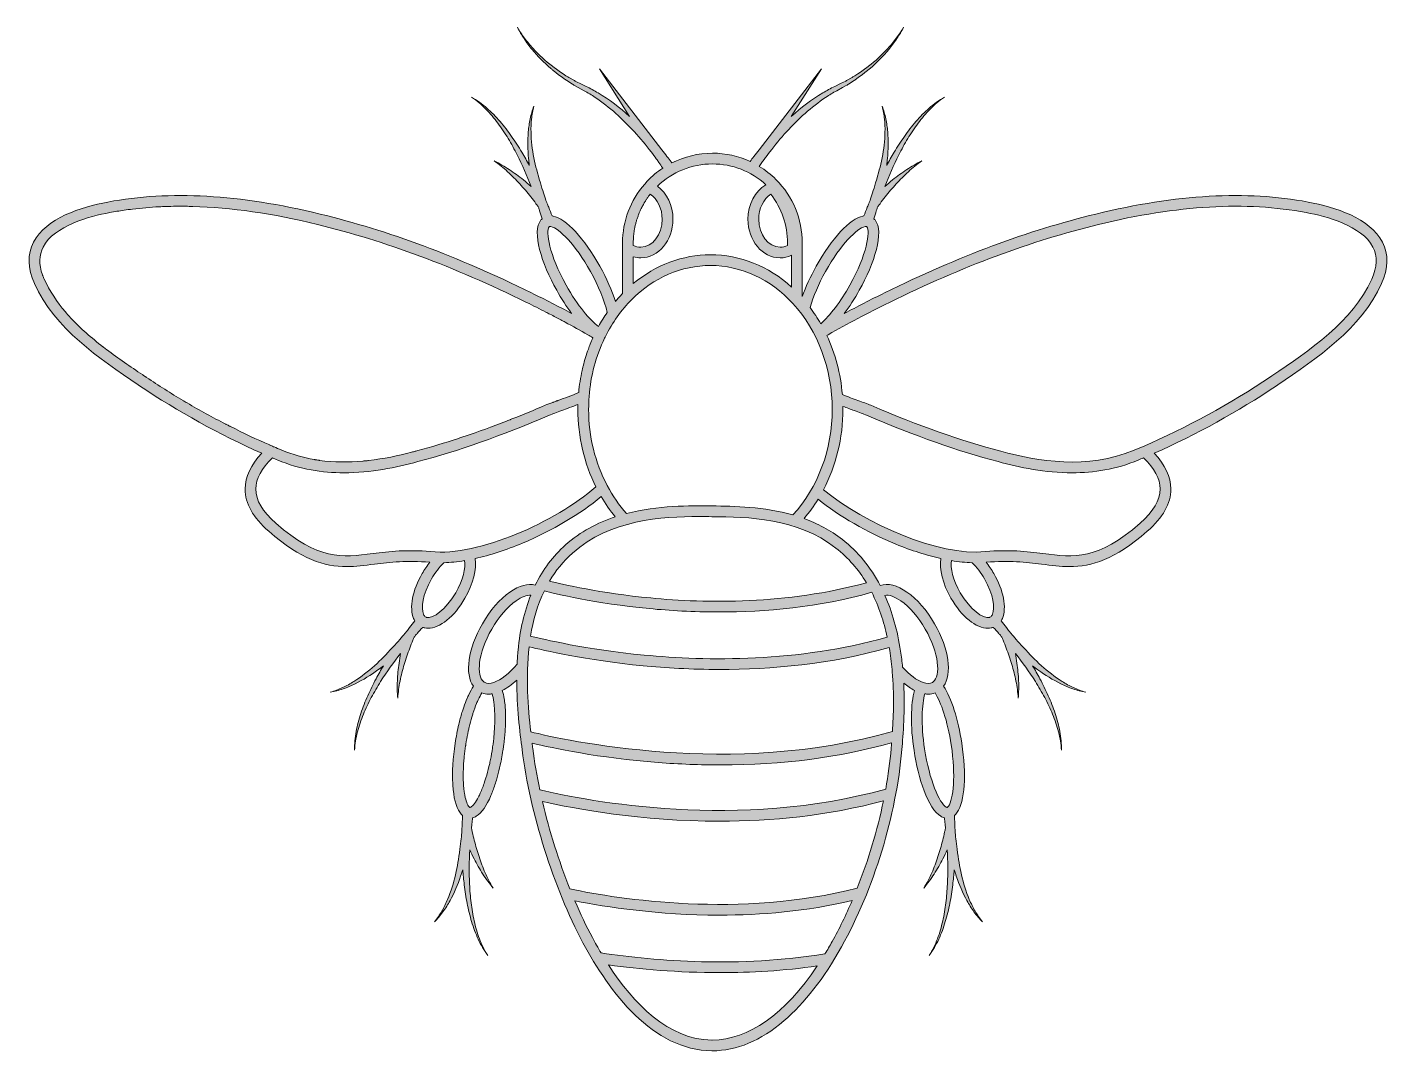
# Model space of a CAD drawing. Extents: x 107 to 2894, y -2548 to -452.
import ezdxf

# ---------------------------------------------------------------- set-up
doc = ezdxf.new("R2010")
doc.units = 0
doc.header["$MEASUREMENT"] = 0
doc.layers.add('Layer 1', color=7, linetype='Continuous')

# ---------------------------------------------------------------- blocks, each defined once
blk = doc.blocks.new('block 4')
at = {"layer": 'Layer 1', "lineweight": 0}
for points, knots in [([(2881.1, -891.8), (2855.5, -842.7), (2784.3, -820), (2729.1, -809.7), (2602.3, -785.9), (2460.2, -794), (2294.5, -834.3), (2155.1, -868.3), (2013.6, -921), (1862.1, -995.5), (1833.2, -1009.8), (1805.8, -1023.9), (1779.5, -1038.1), (1790.1, -1024), (1800.5, -1007.9), (1810.2, -990.5), (1840.5, -936), (1862.2, -870.4), (1842.4, -846.5), (1841.7, -845.6), (1840.9, -844.8), (1840.1, -844.1), (1841.7, -838.7), (1843.3, -833.2), (1845, -827.8), (1845.7, -825.8), (1846.3, -823.7), (1847, -821.7), (1847.6, -820.7), (1847.9, -819.8), (1848.2, -819.1), (1849.6, -817.1), (1851.1, -815.1), (1852.6, -813.1), (1856, -808.4), (1859.6, -803.8), (1863.2, -799.3), (1870.4, -790.1), (1878, -781.2), (1885.8, -772.5), (1893.7, -763.9), (1902, -755.6), (1910.6, -747.7), (1919.3, -739.8), (1928.5, -732.4), (1938.2, -725.7), (1927.6, -730.8), (1917.2, -736.8), (1907.2, -743.3), (1897.3, -750), (1887.6, -757), (1878.3, -764.5), (1873, -768.8), (1867.7, -773.2), (1862.6, -777.7), (1871.1, -755.8), (1880.5, -734.1), (1891.1, -713.1), (1896.8, -701.8), (1902.9, -690.7), (1909.4, -679.9), (1915.9, -669), (1922.9, -658.5), (1930.5, -648.3), (1934.2, -643.2), (1938.3, -638.3), (1942.3, -633.4), (1946.5, -628.7), (1950.6, -623.9), (1955.2, -619.4), (1964.1, -610.4), (1973.8, -602.1), (1984.5, -595.1), (1973.4, -601.3), (1963, -609), (1953.3, -617.4), (1948.4, -621.6), (1943.8, -626.1), (1939.2, -630.6), (1934.8, -635.3), (1930.4, -639.9), (1926.2, -644.9), (1917.8, -654.6), (1909.9, -664.8), (1902.5, -675.4), (1895.1, -685.9), (1888.1, -696.7), (1881.5, -707.8), (1876.2, -716.6), (1871.1, -725.6), (1866.3, -734.6), (1866.8, -730), (1867.3, -725.3), (1867.8, -720.7), (1869.4, -702.6), (1869.8, -684.3), (1868.3, -666.2), (1867.5, -657.2), (1866.3, -648.2), (1864.5, -639.3), (1862.6, -630.5), (1860.1, -621.8), (1856.9, -613.4), (1859.2, -622.1), (1860.8, -630.9), (1861.8, -639.8), (1862.7, -648.6), (1862.9, -657.5), (1862.8, -666.4), (1862.4, -684.2), (1860.2, -701.8), (1856.9, -719.2), (1853.4, -737.3), (1849.6, -750.3), (1843.6, -770.5), (1839.2, -785.5), (1835.2, -797.8), (1832.3, -806.3), (1831.6, -808.1), (1830.8, -809.9), (1830.1, -811.7), (1829.5, -813.1), (1828.9, -814.6), (1828.3, -816), (1827.7, -817.5), (1827.2, -818.9), (1826.6, -820.3), (1824.3, -826.2), (1822, -832.1), (1819.8, -838), (1819, -838.1), (1818.3, -838.3), (1817.5, -838.4), (1791.2, -843.7), (1753.6, -884.1), (1721.8, -941.3), (1710.1, -962.3), (1700.3, -983.7), (1693.4, -1003.5), (1693.4, -1003.5), (1693.4, -893.7), (1693.4, -893.7), (1693.4, -844.5), (1674.3, -798.4), (1639.6, -763.6), (1629.2, -753.2), (1617.7, -744.2), (1605.4, -736.7), (1607.2, -734), (1609, -731.3), (1610.9, -728.6), (1612.5, -726.3), (1614.2, -724.1), (1615.8, -721.8), (1615.8, -721.8), (1615.9, -721.8), (1615.9, -721.8), (1615.9, -721.8), (1616.3, -721.2), (1616.3, -721.2), (1619.7, -716.5), (1623.2, -711.8), (1626.7, -707.1), (1637.6, -693), (1649.1, -679.2), (1661.2, -666.1), (1685.3, -639.7), (1711.7, -615.4), (1741.3, -595.5), (1748.8, -590.6), (1756.3, -585.8), (1764.2, -581.7), (1764.2, -581.7), (1776.1, -575.1), (1776.1, -575.1), (1776.1, -575.1), (1782.1, -571.7), (1782.1, -571.7), (1782.1, -571.7), (1785.1, -570.1), (1785.1, -570.1), (1786.1, -569.5), (1787, -568.8), (1788, -568.2), (1788, -568.2), (1799.6, -560.9), (1799.6, -560.9), (1801.6, -559.7), (1803.4, -558.3), (1805.3, -557), (1805.3, -557), (1810.8, -553), (1810.8, -553), (1810.8, -553), (1816.4, -549), (1816.4, -549), (1816.4, -549), (1821.8, -544.7), (1821.8, -544.7), (1821.8, -544.7), (1827.1, -540.4), (1827.1, -540.4), (1828.9, -539), (1830.7, -537.6), (1832.4, -536), (1846.3, -524.2), (1859.1, -511.1), (1870.7, -497.1), (1873.5, -493.5), (1876.3, -490), (1879.1, -486.3), (1881.7, -482.6), (1884.5, -479), (1887, -475.2), (1892, -467.7), (1896.8, -459.9), (1900.7, -451.8), (1896.4, -459.7), (1891.3, -467.2), (1885.8, -474.4), (1883.2, -478.1), (1880.3, -481.5), (1877.5, -485.1), (1874.6, -488.5), (1871.6, -491.9), (1868.6, -495.3), (1856.4, -508.6), (1843.2, -520.9), (1828.9, -531.8), (1827.2, -533.2), (1825.4, -534.5), (1823.5, -535.8), (1823.5, -535.8), (1818.1, -539.8), (1818.1, -539.8), (1818.1, -539.8), (1812.6, -543.7), (1812.6, -543.7), (1812.6, -543.7), (1807, -547.3), (1807, -547.3), (1807, -547.3), (1801.3, -551), (1801.3, -551), (1799.4, -552.2), (1797.6, -553.4), (1795.6, -554.5), (1795.6, -554.5), (1783.9, -561.1), (1783.9, -561.1), (1782.9, -561.6), (1782, -562.2), (1781, -562.7), (1781, -562.7), (1778, -564.2), (1778, -564.2), (1778, -564.2), (1771.9, -567.2), (1771.9, -567.2), (1771.9, -567.2), (1759.8, -573.1), (1759.8, -573.1), (1751.4, -577), (1743.4, -581.6), (1735.4, -586.2), (1712.4, -600.1), (1691, -616.4), (1671, -634.3), (1671, -634.3), (1732.5, -536.7), (1732.5, -536.7), (1732.5, -536.7), (1605.3, -702.8), (1605.3, -702.8), (1601.6, -707.3), (1597.9, -711.8), (1594.3, -716.4), (1591.7, -719.8), (1589.2, -723.2), (1586.6, -726.6), (1562.8, -715.6), (1536.6, -709.7), (1509.5, -709.7), (1480.3, -709.7), (1451.9, -716.7), (1426.4, -729.6), (1425.9, -728.9), (1425.4, -728.2), (1424.9, -727.5), (1422.2, -723.7), (1419.4, -720), (1416.5, -716.4), (1413, -711.8), (1409.3, -707.3), (1405.6, -702.8), (1405.6, -702.8), (1278.4, -536.7), (1278.4, -536.7), (1278.4, -536.7), (1339.9, -634.3), (1339.9, -634.3), (1319.8, -616.4), (1298.5, -600.1), (1275.4, -586.2), (1267.5, -581.6), (1259.4, -577), (1251.1, -573.1), (1251.1, -573.1), (1238.9, -567.2), (1238.9, -567.2), (1238.9, -567.2), (1232.9, -564.2), (1232.9, -564.2), (1232.9, -564.2), (1229.9, -562.7), (1229.9, -562.7), (1228.9, -562.2), (1228, -561.6), (1227, -561.1), (1227, -561.1), (1215.3, -554.5), (1215.3, -554.5), (1213.3, -553.4), (1211.5, -552.2), (1209.6, -551), (1209.6, -551), (1203.9, -547.3), (1203.9, -547.3), (1203.9, -547.3), (1198.3, -543.7), (1198.3, -543.7), (1198.3, -543.7), (1192.8, -539.8), (1192.8, -539.8), (1192.8, -539.8), (1187.3, -535.8), (1187.3, -535.8), (1185.5, -534.5), (1183.7, -533.2), (1182, -531.8), (1167.7, -520.9), (1154.5, -508.6), (1142.3, -495.3), (1139.3, -491.9), (1136.3, -488.5), (1133.4, -485.1), (1130.6, -481.5), (1127.7, -478.1), (1125, -474.4), (1119.6, -467.2), (1114.5, -459.7), (1110.2, -451.8), (1114.1, -459.9), (1118.8, -467.7), (1123.9, -475.2), (1126.4, -479), (1129.1, -482.6), (1131.8, -486.3), (1134.5, -490), (1137.4, -493.5), (1140.2, -497.1), (1151.8, -511.1), (1164.6, -524.2), (1178.5, -536), (1180.2, -537.6), (1181.9, -539), (1183.7, -540.4), (1183.7, -540.4), (1189.1, -544.7), (1189.1, -544.7), (1189.1, -544.7), (1194.5, -549), (1194.5, -549), (1194.5, -549), (1200, -553), (1200, -553), (1200, -553), (1205.6, -557), (1205.6, -557), (1207.5, -558.3), (1209.3, -559.7), (1211.3, -560.9), (1211.3, -560.9), (1222.9, -568.2), (1222.9, -568.2), (1223.8, -568.8), (1224.8, -569.5), (1225.8, -570.1), (1225.8, -570.1), (1228.8, -571.7), (1228.8, -571.7), (1228.8, -571.7), (1234.8, -575.1), (1234.8, -575.1), (1234.8, -575.1), (1246.7, -581.7), (1246.7, -581.7), (1254.6, -585.8), (1262.1, -590.6), (1269.6, -595.5), (1299.1, -615.4), (1325.6, -639.7), (1349.7, -666.1), (1361.8, -679.2), (1373.3, -693), (1384.1, -707.1), (1387.7, -711.8), (1391.2, -716.5), (1394.6, -721.2), (1394.6, -721.2), (1395, -721.8), (1395, -721.8), (1395, -721.8), (1395, -721.8), (1395, -721.8), (1396.7, -724.1), (1398.3, -726.3), (1400, -728.6), (1402.5, -732.3), (1405, -735.9), (1407.4, -739.6), (1407.6, -739.9), (1407.7, -740.1), (1407.9, -740.4), (1396.3, -748), (1385.6, -757), (1376, -767.2), (1376, -767.2), (1375.8, -767.1), (1375.8, -767.1), (1375.8, -767.1), (1370.8, -772.9), (1370.8, -772.9), (1341.6, -806.3), (1325.5, -849.2), (1325.5, -893.7), (1325.5, -893.7), (1325.5, -997.2), (1325.5, -997.2), (1320.5, -1002.5), (1315.5, -1008), (1310.8, -1013.6), (1303.9, -991.3), (1293.1, -966.3), (1279.1, -941.3), (1247.3, -884.1), (1209.7, -843.7), (1183.4, -838.4), (1182.6, -838.3), (1181.9, -838.1), (1181.1, -838), (1178.9, -832.1), (1176.6, -826.2), (1174.3, -820.3), (1173.7, -818.9), (1173.1, -817.5), (1172.6, -816), (1172, -814.6), (1171.4, -813.1), (1170.8, -811.7), (1170.1, -809.9), (1169.3, -808.1), (1168.6, -806.3), (1165.7, -797.8), (1161.6, -785.5), (1157.3, -770.5), (1151.3, -750.3), (1147.5, -737.3), (1144, -719.2), (1140.7, -701.8), (1138.5, -684.2), (1138.1, -666.4), (1138, -657.5), (1138.2, -648.6), (1139.1, -639.8), (1140.1, -630.9), (1141.7, -622.1), (1144, -613.4), (1140.8, -621.8), (1138.3, -630.5), (1136.4, -639.3), (1134.6, -648.2), (1133.4, -657.2), (1132.6, -666.2), (1131.1, -684.3), (1131.5, -702.6), (1133.1, -720.7), (1133.6, -725.3), (1134, -730), (1134.6, -734.6), (1129.8, -725.6), (1124.7, -716.6), (1119.4, -707.8), (1112.8, -696.7), (1105.8, -685.9), (1098.4, -675.4), (1091, -664.8), (1083.1, -654.6), (1074.7, -644.9), (1070.5, -639.9), (1066.1, -635.3), (1061.7, -630.6), (1057.1, -626.1), (1052.5, -621.6), (1047.6, -617.4), (1037.9, -609), (1027.5, -601.3), (1016.4, -595.1), (1027.1, -602.1), (1036.8, -610.4), (1045.7, -619.4), (1050.3, -623.9), (1054.4, -628.7), (1058.6, -633.4), (1062.6, -638.3), (1066.7, -643.2), (1070.4, -648.3), (1077.9, -658.5), (1085, -669), (1091.5, -679.9), (1098, -690.7), (1104.1, -701.8), (1109.8, -713.1), (1120.4, -734.1), (1129.8, -755.8), (1138.3, -777.7), (1133.1, -773.2), (1127.9, -768.8), (1122.6, -764.5), (1113.2, -757), (1103.6, -750), (1093.7, -743.3), (1083.7, -736.8), (1073.3, -730.8), (1062.7, -725.7), (1072.4, -732.4), (1081.6, -739.8), (1090.3, -747.7), (1098.9, -755.6), (1107.2, -763.9), (1115.1, -772.5), (1122.9, -781.2), (1130.5, -790.1), (1137.7, -799.3), (1141.3, -803.8), (1144.9, -808.4), (1148.3, -813.1), (1149.8, -815.1), (1151.2, -817.1), (1152.7, -819.1), (1152.9, -819.8), (1153.3, -820.7), (1153.9, -821.7), (1154.5, -823.7), (1155.2, -825.8), (1155.8, -827.8), (1157.6, -833.2), (1159.2, -838.7), (1160.8, -844.1), (1160, -844.8), (1159.2, -845.6), (1158.5, -846.4), (1138.7, -870.4), (1160.4, -936), (1190.7, -990.5), (1200.4, -1008), (1210.8, -1024), (1221.3, -1038), (1195, -1023.8), (1167.7, -1009.8), (1138.8, -995.5), (987.3, -921), (845.8, -868.3), (706.4, -834.3), (540.7, -794), (398.6, -786), (271.8, -809.7), (216.6, -820), (145.4, -842.7), (119.8, -891.8), (106.8, -916.8), (107.4, -945.4), (121.6, -976.8), (163.4, -1069.1), (254.1, -1130.2), (334.2, -1184.1), (334.2, -1184.1), (336.9, -1185.9), (336.9, -1185.9), (416, -1239.2), (500.1, -1285.7), (587.2, -1324.2), (564.4, -1347.8), (552.9, -1372.3), (552.9, -1397.3), (552.9, -1426.8), (569.1, -1456), (601.1, -1483.9), (668.2, -1542.4), (714.8, -1556.1), (760.5, -1556.1), (779.2, -1556.1), (797.8, -1553.8), (817.6, -1551.3), (849.2, -1547.4), (885, -1543), (930.4, -1547.5), (930.6, -1547.5), (930.7, -1547.5), (930.9, -1547.5), (925.3, -1554.6), (920, -1562.3), (915.3, -1570.5), (895.5, -1604.7), (888.6, -1640.7), (897.7, -1662.3), (898.4, -1664), (899.2, -1665.7), (900.2, -1667.2), (896.4, -1671.9), (892.8, -1676.5), (889.2, -1681.2), (888.3, -1682.4), (887.3, -1683.7), (886.4, -1684.9), (885.5, -1686.1), (884.5, -1687.4), (883.6, -1688.6), (882.4, -1690.2), (881.2, -1691.7), (880.1, -1693.3), (874.3, -1700.2), (865.8, -1710), (855.2, -1721.4), (840.9, -1736.9), (831.7, -1746.8), (818, -1759.1), (804.8, -1770.9), (790.8, -1781.9), (775.7, -1791.3), (768.1, -1796), (760.4, -1800.3), (752.3, -1804.1), (744.2, -1807.8), (735.8, -1811), (727.2, -1813.5), (736, -1811.9), (744.8, -1809.6), (753.3, -1806.7), (761.9, -1803.7), (770.2, -1800.1), (778.4, -1796.1), (794.7, -1788.1), (810.1, -1778.4), (824.8, -1767.7), (828.6, -1764.9), (832.4, -1762.1), (836, -1759.2), (830.8, -1768.1), (825.7, -1777), (820.8, -1786.1), (814.7, -1797.4), (809.1, -1809), (803.8, -1820.8), (798.5, -1832.5), (793.8, -1844.6), (789.8, -1856.8), (787.7, -1862.9), (786, -1869.1), (784.2, -1875.3), (782.7, -1881.5), (781.2, -1887.8), (780.1, -1894.1), (777.9, -1906.8), (776.6, -1919.6), (777, -1932.4), (777.6, -1919.6), (779.7, -1907), (782.8, -1894.7), (784.3, -1888.5), (786.3, -1882.5), (788.2, -1876.5), (790.4, -1870.5), (792.5, -1864.5), (794.9, -1858.7), (799.8, -1847), (805.2, -1835.5), (811.2, -1824.4), (817.2, -1813.2), (823.5, -1802.3), (830.3, -1791.6), (842.9, -1771.7), (856.6, -1752.5), (871.1, -1733.9), (869.9, -1740.7), (868.8, -1747.4), (867.9, -1754.2), (866.2, -1766.1), (865.1, -1778), (864.5, -1789.9), (864, -1801.9), (864.2, -1813.8), (865.3, -1825.6), (866.1, -1813.8), (867.7, -1802.1), (870, -1790.6), (872.4, -1779.1), (875.2, -1767.8), (878.6, -1756.6), (882, -1745.4), (885.8, -1734.3), (889.9, -1723.4), (892, -1718), (894.1, -1712.6), (896.4, -1707.2), (897.3, -1704.9), (898.3, -1702.7), (899.2, -1700.4), (899.7, -1699.8), (900.3, -1699), (900.9, -1698), (902.3, -1696.4), (903.7, -1694.8), (905.1, -1693.2), (908.8, -1689), (912.6, -1684.8), (916.4, -1680.8), (917.3, -1681.1), (918.2, -1681.4), (919.1, -1681.6), (919.1, -1681.6), (920.5, -1681.9), (920.5, -1681.9), (920.5, -1681.9), (920.6, -1681.9), (920.6, -1681.9), (922.8, -1682.4), (925, -1682.6), (927.3, -1682.6), (951.3, -1682.6), (981.2, -1658.7), (1002.9, -1621.1), (1020, -1591.6), (1027.4, -1561.5), (1023.5, -1539.8), (1054.1, -1533), (1087, -1522.4), (1121, -1508.1), (1181.8, -1482.5), (1239.5, -1448.2), (1281.6, -1412.8), (1290.3, -1427.6), (1300, -1441.4), (1310.7, -1454.3), (1274.6, -1466.2), (1239.4, -1484.4), (1208.5, -1512), (1183.2, -1534.6), (1162.7, -1562.1), (1146.9, -1594.3), (1132.1, -1590.3), (1114.1, -1595.1), (1095.1, -1608.4), (1074.5, -1622.7), (1054.4, -1645.7), (1038.6, -1673.2), (1008.9, -1724.6), (1002.1, -1775.9), (1020.2, -1801.4), (1016.9, -1806.3), (1013.7, -1812.1), (1010.7, -1818.5), (1009.5, -1820.9), (1008.4, -1823.4), (1007.3, -1825.9), (1004.9, -1831.5), (1002.6, -1837.5), (1000.5, -1843.9), (999.5, -1846.5), (998.6, -1849.3), (997.7, -1852.1), (995.3, -1859.9), (993, -1868.1), (990.9, -1876.7), (990.9, -1876.7), (990.9, -1876.8), (990.9, -1876.8), (990.7, -1877.6), (990.5, -1878.5), (990.3, -1879.3), (987.3, -1891.6), (984.8, -1904.6), (982.8, -1918.1), (978.1, -1948.5), (976.6, -1977.1), (977.8, -2001), (977.9, -2002), (978, -2002.9), (978, -2003.9), (978, -2003.9), (978, -2003.9), (978, -2003.9), (979.6, -2028.7), (984.4, -2048.2), (992.1, -2059.3), (994, -2062.1), (996, -2064.2), (998, -2065.9), (997.7, -2071.4), (997.4, -2076.9), (997.2, -2082.4), (997.1, -2084), (997, -2085.5), (997, -2087.1), (996.9, -2088.6), (996.9, -2090.2), (996.8, -2091.7), (996.8, -2093.7), (996.7, -2095.7), (996.7, -2097.6), (995.8, -2106.6), (994.5, -2119.4), (992.4, -2134.9), (989.6, -2155.8), (987.7, -2169.2), (983.6, -2187.2), (979.5, -2204.4), (974.3, -2221.4), (967.4, -2237.8), (963.9, -2245.9), (960.1, -2253.9), (955.6, -2261.7), (951.1, -2269.4), (946.1, -2276.8), (940.5, -2283.8), (946.8, -2277.4), (952.6, -2270.5), (957.9, -2263.2), (963.2, -2255.8), (968, -2248.1), (972.4, -2240.2), (981.1, -2224.2), (988.2, -2207.4), (994.1, -2190.2), (995.6, -2185.8), (997.1, -2181.3), (998.4, -2176.9), (999.2, -2187.1), (1000.2, -2197.4), (1001.4, -2207.6), (1002.9, -2220.4), (1004.9, -2233.1), (1007.4, -2245.8), (1009.8, -2258.4), (1012.9, -2271), (1016.6, -2283.3), (1018.3, -2289.5), (1020.5, -2295.5), (1022.6, -2301.6), (1025, -2307.6), (1027.3, -2313.6), (1030.1, -2319.4), (1035.5, -2331), (1041.8, -2342.3), (1049.5, -2352.5), (1042.6, -2341.7), (1037.1, -2330.2), (1032.6, -2318.3), (1030.3, -2312.4), (1028.4, -2306.3), (1026.5, -2300.3), (1024.9, -2294.2), (1023.2, -2288.1), (1021.9, -2281.9), (1019.1, -2269.5), (1017, -2257), (1015.5, -2244.5), (1014, -2231.9), (1012.9, -2219.3), (1012.3, -2206.7), (1011.2, -2183.1), (1011.4, -2159.5), (1012.7, -2136), (1015.5, -2142.2), (1018.5, -2148.4), (1021.6, -2154.5), (1027.1, -2165.2), (1033, -2175.5), (1039.4, -2185.7), (1045.8, -2195.7), (1052.9, -2205.4), (1060.5, -2214.4), (1054.3, -2204.3), (1049, -2193.8), (1044.2, -2183.1), (1039.6, -2172.3), (1035.4, -2161.3), (1031.7, -2150.2), (1028.1, -2139.1), (1024.8, -2127.9), (1022, -2116.6), (1020.5, -2111), (1019.2, -2105.3), (1017.9, -2099.6), (1017.4, -2097.2), (1016.9, -2094.8), (1016.4, -2092.4), (1016.5, -2091.6), (1016.5, -2090.6), (1016.4, -2089.5), (1016.6, -2087.4), (1016.8, -2085.3), (1017.1, -2083.1), (1017.5, -2079), (1018.1, -2074.9), (1018.6, -2070.8), (1021.1, -2070.1), (1023.6, -2069.1), (1026, -2067.6), (1037.3, -2060.9), (1047.5, -2045.2), (1056.1, -2025), (1057.5, -2021.7), (1058.8, -2018.4), (1060.1, -2015), (1063, -2007.3), (1065.7, -1999), (1068.1, -1990.5), (1069.1, -1987.1), (1070.1, -1983.6), (1071, -1980), (1073, -1972.4), (1074.8, -1964.7), (1076.4, -1957), (1076.9, -1954.7), (1077.3, -1952.4), (1077.7, -1950.1), (1077.7, -1950.1), (1077.7, -1950.1), (1077.7, -1950.1), (1078.8, -1944.4), (1079.8, -1938.6), (1080.7, -1933), (1081.1, -1930.2), (1081.5, -1927.4), (1081.9, -1924.7), (1082, -1923.5), (1082.2, -1922.4), (1082.3, -1921.3), (1083.5, -1911.8), (1084.4, -1902.6), (1085, -1893.7), (1085.1, -1892.4), (1085.2, -1891.2), (1085.3, -1889.9), (1085.8, -1880.9), (1086.1, -1872.2), (1086, -1864), (1086, -1860.8), (1085.9, -1857.8), (1085.8, -1854.8), (1085.8, -1854.8), (1085.8, -1854.8), (1085.8, -1854.8), (1085.5, -1848), (1085.1, -1841.5), (1084.4, -1835.4), (1084, -1832.5), (1083.7, -1829.7), (1083.2, -1827.1), (1082.2, -1820.8), (1081, -1815), (1079.4, -1809.8), (1089.1, -1805), (1099.1, -1797.8), (1108.8, -1788.8), (1108.9, -1843.6), (1115.3, -1894.4), (1119.9, -1931.3), (1136.4, -2061.7), (1184.1, -2213.1), (1244.5, -2326.4), (1298.3, -2427.1), (1387.7, -2547.2), (1508.6, -2547.7), (1508.6, -2547.7), (1509.2, -2547.7), (1509.2, -2547.7), (1559.1, -2547.7), (1608.4, -2527.1), (1655.9, -2486.5), (1698.2, -2450.2), (1737.9, -2399.2), (1773.9, -2334.7), (1840, -2216.2), (1886.1, -2065.2), (1897.3, -1930.8), (1899.8, -1900.5), (1903.9, -1851.2), (1901.2, -1795), (1908.6, -1801.1), (1916.1, -1806.1), (1923.4, -1809.8), (1915.2, -1837.6), (1914.6, -1883.1), (1922.2, -1933), (1930.7, -1988.9), (1950.9, -2052.2), (1976.8, -2067.6), (1979.3, -2069.1), (1981.8, -2070.1), (1984.3, -2070.8), (1984.8, -2074.9), (1985.3, -2079), (1985.8, -2083.1), (1986.1, -2085.3), (1986.3, -2087.4), (1986.5, -2089.5), (1986.4, -2090.6), (1986.4, -2091.6), (1986.5, -2092.4), (1986, -2094.8), (1985.5, -2097.2), (1984.9, -2099.6), (1983.7, -2105.3), (1982.4, -2111), (1980.9, -2116.6), (1978, -2127.9), (1974.8, -2139.1), (1971.1, -2150.2), (1967.5, -2161.3), (1963.3, -2172.3), (1958.7, -2183.1), (1953.9, -2193.8), (1948.6, -2204.3), (1942.4, -2214.4), (1950, -2205.4), (1957.1, -2195.7), (1963.5, -2185.7), (1969.8, -2175.5), (1975.8, -2165.2), (1981.3, -2154.5), (1984.4, -2148.4), (1987.4, -2142.2), (1990.2, -2136), (1991.4, -2159.5), (1991.7, -2183.1), (1990.5, -2206.7), (1990, -2219.3), (1988.9, -2231.9), (1987.4, -2244.5), (1985.9, -2257), (1983.8, -2269.5), (1981, -2281.9), (1979.7, -2288.1), (1978, -2294.2), (1976.4, -2300.3), (1974.5, -2306.3), (1972.6, -2312.4), (1970.3, -2318.3), (1965.8, -2330.2), (1960.3, -2341.7), (1953.4, -2352.5), (1961.1, -2342.3), (1967.4, -2331), (1972.8, -2319.4), (1975.6, -2313.6), (1977.9, -2307.6), (1980.3, -2301.6), (1982.4, -2295.5), (1984.6, -2289.5), (1986.3, -2283.3), (1990, -2271), (1993.1, -2258.4), (1995.5, -2245.8), (1998, -2233.1), (2000, -2220.4), (2001.5, -2207.6), (2002.7, -2197.4), (2003.7, -2187.1), (2004.4, -2176.9), (2005.8, -2181.3), (2007.3, -2185.8), (2008.8, -2190.2), (2014.7, -2207.4), (2021.8, -2224.2), (2030.5, -2240.2), (2034.9, -2248.1), (2039.7, -2255.8), (2045, -2263.2), (2050.3, -2270.5), (2056.1, -2277.4), (2062.4, -2283.8), (2056.8, -2276.8), (2051.8, -2269.4), (2047.3, -2261.7), (2042.8, -2253.9), (2039, -2245.9), (2035.4, -2237.8), (2028.5, -2221.4), (2023.3, -2204.4), (2019.3, -2187.2), (2015.1, -2169.2), (2013.3, -2155.8), (2010.5, -2134.9), (2008.4, -2119.4), (2007.1, -2106.6), (2006.2, -2097.6), (2006.2, -2095.7), (2006.1, -2093.7), (2006.1, -2091.7), (2006, -2090.2), (2006, -2088.6), (2005.9, -2087.1), (2005.8, -2085.5), (2005.8, -2084), (2005.7, -2082.4), (2005.5, -2076.9), (2005.2, -2071.4), (2004.8, -2065.9), (2006.8, -2064.2), (2008.8, -2062.1), (2010.7, -2059.4), (2026.1, -2037.2), (2029.8, -1981.8), (2020.1, -1918.1), (2012.7, -1868.9), (1998.6, -1825.5), (1982.7, -1801.4), (2000.8, -1775.9), (1994, -1724.6), (1964.3, -1673.2), (1948.5, -1645.7), (1928.4, -1622.7), (1907.8, -1608.4), (1887.5, -1594.2), (1868.4, -1589.7), (1853.1, -1595.2), (1833.2, -1557.1), (1807.3, -1525.6), (1775.7, -1500.9), (1751, -1481.6), (1724.3, -1467.8), (1697.1, -1457.9), (1707.7, -1445.6), (1717.4, -1432.3), (1726, -1418.3), (1768.8, -1452.8), (1826, -1486), (1885.1, -1510.3), (1917.2, -1523.4), (1948.3, -1533.3), (1977.3, -1539.8), (1973.5, -1561.4), (1980.9, -1591.6), (1997.9, -1621.1), (2019.6, -1658.7), (2049.6, -1682.6), (2073.6, -1682.6), (2075.9, -1682.6), (2078.1, -1682.4), (2080.2, -1681.9), (2080.2, -1681.9), (2081.7, -1681.6), (2081.7, -1681.6), (2082.7, -1681.4), (2083.6, -1681.1), (2084.5, -1680.8), (2088.3, -1684.8), (2092.1, -1689), (2095.8, -1693.2), (2097.2, -1694.8), (2098.6, -1696.4), (2100, -1698), (2100.6, -1699), (2101.1, -1699.8), (2101.7, -1700.4), (2102.6, -1702.7), (2103.6, -1704.9), (2104.5, -1707.2), (2106.8, -1712.6), (2108.9, -1718), (2111, -1723.4), (2115.1, -1734.3), (2118.9, -1745.4), (2122.3, -1756.6), (2125.7, -1767.8), (2128.5, -1779.1), (2130.9, -1790.6), (2133.2, -1802.1), (2134.8, -1813.8), (2135.6, -1825.6), (2136.6, -1813.8), (2136.8, -1801.9), (2136.4, -1789.9), (2135.7, -1778), (2134.7, -1766.1), (2133, -1754.2), (2132.1, -1747.4), (2131, -1740.7), (2129.8, -1733.9), (2144.3, -1752.5), (2158, -1771.7), (2170.6, -1791.6), (2177.4, -1802.3), (2183.7, -1813.2), (2189.7, -1824.4), (2195.7, -1835.5), (2201.1, -1847), (2205.9, -1858.7), (2208.4, -1864.5), (2210.5, -1870.5), (2212.7, -1876.5), (2214.6, -1882.5), (2216.6, -1888.5), (2218.1, -1894.7), (2221.2, -1907), (2223.3, -1919.6), (2223.9, -1932.4), (2224.3, -1919.6), (2223, -1906.8), (2220.8, -1894.1), (2219.7, -1887.8), (2218.1, -1881.5), (2216.6, -1875.3), (2214.9, -1869.1), (2213.2, -1862.9), (2211.1, -1856.8), (2207, -1844.6), (2202.4, -1832.5), (2197.1, -1820.8), (2191.8, -1809), (2186.2, -1797.4), (2180.1, -1786.1), (2175.2, -1777), (2170.1, -1768.1), (2164.8, -1759.2), (2168.5, -1762.1), (2172.3, -1764.9), (2176, -1767.7), (2190.8, -1778.4), (2206.2, -1788.1), (2222.5, -1796.1), (2230.7, -1800.1), (2239, -1803.7), (2247.6, -1806.7), (2256.1, -1809.6), (2264.9, -1811.9), (2273.7, -1813.5), (2265.1, -1811), (2256.7, -1807.8), (2248.6, -1804.1), (2240.5, -1800.3), (2232.7, -1796), (2225.2, -1791.3), (2210.1, -1781.9), (2196.1, -1770.9), (2182.9, -1759.1), (2169.2, -1746.8), (2160, -1736.9), (2145.7, -1721.4), (2135.1, -1710), (2126.6, -1700.2), (2120.8, -1693.3), (2119.7, -1691.7), (2118.5, -1690.2), (2117.3, -1688.6), (2116.4, -1687.4), (2115.4, -1686.1), (2114.5, -1684.9), (2113.6, -1683.7), (2112.6, -1682.4), (2111.7, -1681.2), (2108.1, -1676.5), (2104.5, -1671.9), (2100.7, -1667.2), (2101.7, -1665.7), (2102.5, -1664.1), (2103.2, -1662.3), (2112.3, -1640.7), (2105.4, -1604.7), (2085.6, -1570.5), (2080.9, -1562.3), (2075.6, -1554.6), (2070, -1547.5), (2070.2, -1547.5), (2070.3, -1547.5), (2070.5, -1547.5), (2115.9, -1543), (2151.7, -1547.4), (2183.2, -1551.3), (2203.1, -1553.8), (2221.7, -1556.1), (2240.4, -1556.1), (2286.1, -1556.1), (2332.7, -1542.4), (2399.8, -1483.9), (2431.8, -1456), (2448, -1426.8), (2448, -1397.3), (2448, -1372.3), (2436.5, -1347.8), (2413.7, -1324.2), (2500.8, -1285.6), (2584.9, -1239.2), (2664, -1185.9), (2664, -1185.9), (2666.7, -1184.1), (2666.7, -1184.1), (2746.8, -1130.2), (2837.5, -1069.1), (2879.3, -976.8), (2893.5, -945.4), (2894.1, -916.8), (2881.1, -891.8)], [0, 0, 0, 0, 1, 1, 1, 2, 2, 2, 3, 3, 3, 4, 4, 4, 5, 5, 5, 6, 6, 6, 7, 7, 7, 8, 8, 8, 9, 9, 9, 10, 10, 10, 11, 11, 11, 12, 12, 12, 13, 13, 13, 14, 14, 14, 15, 15, 15, 16, 16, 16, 17, 17, 17, 18, 18, 18, 19, 19, 19, 20, 20, 20, 21, 21, 21, 22, 22, 22, 23, 23, 23, 24, 24, 24, 25, 25, 25, 26, 26, 26, 27, 27, 27, 28, 28, 28, 29, 29, 29, 30, 30, 30, 31, 31, 31, 32, 32, 32, 33, 33, 33, 34, 34, 34, 35, 35, 35, 36, 36, 36, 37, 37, 37, 38, 38, 38, 39, 39, 39, 40, 40, 40, 41, 41, 41, 42, 42, 42, 43, 43, 43, 44, 44, 44, 45, 45, 45, 46, 46, 46, 47, 47, 47, 48, 48, 48, 49, 49, 49, 50, 50, 50, 51, 51, 51, 52, 52, 52, 53, 53, 53, 54, 54, 54, 55, 55, 55, 56, 56, 56, 57, 57, 57, 58, 58, 58, 59, 59, 59, 60, 60, 60, 61, 61, 61, 62, 62, 62, 63, 63, 63, 64, 64, 64, 65, 65, 65, 66, 66, 66, 67, 67, 67, 68, 68, 68, 69, 69, 69, 70, 70, 70, 71, 71, 71, 72, 72, 72, 73, 73, 73, 74, 74, 74, 75, 75, 75, 76, 76, 76, 77, 77, 77, 78, 78, 78, 79, 79, 79, 80, 80, 80, 81, 81, 81, 82, 82, 82, 83, 83, 83, 84, 84, 84, 85, 85, 85, 86, 86, 86, 87, 87, 87, 88, 88, 88, 89, 89, 89, 90, 90, 90, 91, 91, 91, 92, 92, 92, 93, 93, 93, 94, 94, 94, 95, 95, 95, 96, 96, 96, 97, 97, 97, 98, 98, 98, 99, 99, 99, 100, 100, 100, 101, 101, 101, 102, 102, 102, 103, 103, 103, 104, 104, 104, 105, 105, 105, 106, 106, 106, 107, 107, 107, 108, 108, 108, 109, 109, 109, 110, 110, 110, 111, 111, 111, 112, 112, 112, 113, 113, 113, 114, 114, 114, 115, 115, 115, 116, 116, 116, 117, 117, 117, 118, 118, 118, 119, 119, 119, 120, 120, 120, 121, 121, 121, 122, 122, 122, 123, 123, 123, 124, 124, 124, 125, 125, 125, 126, 126, 126, 127, 127, 127, 128, 128, 128, 129, 129, 129, 130, 130, 130, 131, 131, 131, 132, 132, 132, 133, 133, 133, 134, 134, 134, 135, 135, 135, 136, 136, 136, 137, 137, 137, 138, 138, 138, 139, 139, 139, 140, 140, 140, 141, 141, 141, 142, 142, 142, 143, 143, 143, 144, 144, 144, 145, 145, 145, 146, 146, 146, 147, 147, 147, 148, 148, 148, 149, 149, 149, 150, 150, 150, 151, 151, 151, 152, 152, 152, 153, 153, 153, 154, 154, 154, 155, 155, 155, 156, 156, 156, 157, 157, 157, 158, 158, 158, 159, 159, 159, 160, 160, 160, 161, 161, 161, 162, 162, 162, 163, 163, 163, 164, 164, 164, 165, 165, 165, 166, 166, 166, 167, 167, 167, 168, 168, 168, 169, 169, 169, 170, 170, 170, 171, 171, 171, 172, 172, 172, 173, 173, 173, 174, 174, 174, 175, 175, 175, 176, 176, 176, 177, 177, 177, 178, 178, 178, 179, 179, 179, 180, 180, 180, 181, 181, 181, 182, 182, 182, 183, 183, 183, 184, 184, 184, 185, 185, 185, 186, 186, 186, 187, 187, 187, 188, 188, 188, 189, 189, 189, 190, 190, 190, 191, 191, 191, 192, 192, 192, 193, 193, 193, 194, 194, 194, 195, 195, 195, 196, 196, 196, 197, 197, 197, 198, 198, 198, 199, 199, 199, 200, 200, 200, 201, 201, 201, 202, 202, 202, 203, 203, 203, 204, 204, 204, 205, 205, 205, 206, 206, 206, 207, 207, 207, 208, 208, 208, 209, 209, 209, 210, 210, 210, 211, 211, 211, 212, 212, 212, 213, 213, 213, 214, 214, 214, 215, 215, 215, 216, 216, 216, 217, 217, 217, 218, 218, 218, 219, 219, 219, 220, 220, 220, 221, 221, 221, 222, 222, 222, 223, 223, 223, 224, 224, 224, 225, 225, 225, 226, 226, 226, 227, 227, 227, 228, 228, 228, 229, 229, 229, 230, 230, 230, 231, 231, 231, 232, 232, 232, 233, 233, 233, 234, 234, 234, 235, 235, 235, 236, 236, 236, 237, 237, 237, 238, 238, 238, 239, 239, 239, 240, 240, 240, 241, 241, 241, 242, 242, 242, 243, 243, 243, 244, 244, 244, 245, 245, 245, 246, 246, 246, 247, 247, 247, 248, 248, 248, 249, 249, 249, 250, 250, 250, 251, 251, 251, 252, 252, 252, 253, 253, 253, 254, 254, 254, 255, 255, 255, 256, 256, 256, 257, 257, 257, 258, 258, 258, 259, 259, 259, 260, 260, 260, 261, 261, 261, 262, 262, 262, 263, 263, 263, 264, 264, 264, 265, 265, 265, 266, 266, 266, 267, 267, 267, 268, 268, 268, 269, 269, 269, 270, 270, 270, 271, 271, 271, 272, 272, 272, 273, 273, 273, 274, 274, 274, 275, 275, 275, 276, 276, 276, 277, 277, 277, 278, 278, 278, 279, 279, 279, 280, 280, 280, 281, 281, 281, 282, 282, 282, 283, 283, 283, 284, 284, 284, 285, 285, 285, 286, 286, 286, 287, 287, 287, 288, 288, 288, 289, 289, 289, 290, 290, 290, 291, 291, 291, 292, 292, 292, 293, 293, 293, 294, 294, 294, 295, 295, 295, 296, 296, 296, 297, 297, 297, 298, 298, 298, 299, 299, 299, 300, 300, 300, 301, 301, 301, 302, 302, 302, 303, 303, 303, 304, 304, 304, 305, 305, 305, 306, 306, 306, 307, 307, 307, 308, 308, 308, 309, 309, 309, 310, 310, 310, 311, 311, 311, 312, 312, 312, 313, 313, 313, 314, 314, 314, 315, 315, 315, 316, 316, 316, 317, 317, 317, 318, 318, 318, 319, 319, 319, 320, 320, 320, 321, 321, 321, 322, 322, 322, 323, 323, 323, 324, 324, 324, 325, 325, 325, 326, 326, 326, 327, 327, 327, 328, 328, 328, 329, 329, 329, 330, 330, 330, 331, 331, 331, 332, 332, 332, 333, 333, 333, 334, 334, 334, 335, 335, 335, 336, 336, 336, 337, 337, 337, 338, 338, 338, 339, 339, 339, 340, 340, 340, 341, 341, 341, 342, 342, 342, 343, 343, 343, 344, 344, 344, 345, 345, 345, 346, 346, 346, 347, 347, 347, 348, 348, 348, 349, 349, 349, 350, 350, 350, 351, 351, 351, 352, 352, 352, 353, 353, 353, 354, 354, 354, 355, 355, 355, 356, 356, 356, 357, 357, 357, 358, 358, 358, 359, 359, 359, 360, 360, 360, 361, 361, 361, 362, 362, 362, 363, 363, 363, 364, 364, 364, 365, 365, 365, 366, 366, 366, 367, 367, 367, 368, 368, 368, 369, 369, 369, 370, 370, 370, 371, 371, 371, 372, 372, 372, 373, 373, 373, 374, 374, 374, 375, 375, 375, 376, 376, 376, 377, 377, 377, 378, 378, 378, 379, 379, 379, 380, 380, 380, 381, 381, 381, 382, 382, 382, 383, 383, 383, 384, 384, 384, 385, 385, 385, 386, 386, 386, 387, 387, 387, 388, 388, 388, 389, 389, 389, 390, 390, 390, 391, 391, 391, 392, 392, 392, 393, 393, 393, 394, 394, 394, 395, 395, 395, 396, 396, 396, 397, 397, 397, 398, 398, 398, 399, 399, 399, 400, 400, 400, 401, 401, 401, 402, 402, 402, 403, 403, 403, 404, 404, 404, 405, 405, 405, 406, 406, 406, 407, 407, 407, 408, 408, 408, 409, 409, 409, 410, 410, 410, 411, 411, 411, 412, 412, 412, 413, 413, 413, 414, 414, 414, 415, 415, 415, 416, 416, 416, 417, 417, 417, 418, 418, 418, 419, 419, 419, 420, 420, 420, 421, 421, 421, 422, 422, 422, 423, 423, 423, 424, 424, 424, 425, 425, 425, 426, 426, 426, 427, 427, 427, 428, 428, 428, 429, 429, 429, 430, 430, 430, 431, 431, 431, 432, 432, 432, 433, 433, 433, 434, 434, 434, 435, 435, 435, 436, 436, 436, 437, 437, 437, 438, 438, 438, 438]), ([(1347.5, -921.8), (1352.5, -923.3), (1357.7, -924), (1362.8, -924), (1399.1, -924), (1428.7, -888.6), (1428.7, -845.1), (1428.7, -816.7), (1416.3, -791.3), (1396.8, -777.3), (1426.9, -748.2), (1467.3, -731.7), (1509.5, -731.7), (1550.4, -731.7), (1588.9, -746.8), (1618.9, -774.2), (1596.6, -787.3), (1582.2, -814.5), (1582.2, -845.1), (1582.2, -888.6), (1611.7, -924), (1648, -924), (1656.1, -924), (1664, -922.2), (1671.5, -918.8), (1671.5, -918.8), (1671.5, -983.8), (1671.5, -983.8), (1624.1, -941), (1566.1, -917.7), (1505.4, -917.7), (1448.6, -917.7), (1393.3, -938.5), (1347.5, -976.8), (1347.5, -976.8), (1347.5, -921.8), (1347.5, -921.8)], [0, 0, 0, 0, 1, 1, 1, 2, 2, 2, 3, 3, 3, 4, 4, 4, 5, 5, 5, 6, 6, 6, 7, 7, 7, 8, 8, 8, 9, 9, 9, 10, 10, 10, 11, 11, 11, 12, 12, 12, 12]), ([(1347.5, -893.7), (1347.5, -891.3), (1347.6, -889), (1347.7, -886.6), (1347.7, -885.8), (1347.8, -885.1), (1347.8, -884.3), (1347.9, -882.7), (1348, -881.1), (1348.1, -879.6), (1348.2, -878.7), (1348.3, -877.7), (1348.4, -876.8), (1348.6, -875.4), (1348.7, -874), (1348.9, -872.6), (1349, -871.6), (1349.2, -870.6), (1349.3, -869.7), (1349.5, -868.3), (1349.7, -867), (1350, -865.7), (1350.1, -864.7), (1350.3, -863.7), (1350.5, -862.7), (1350.8, -861.4), (1351, -860.1), (1351.3, -858.8), (1351.5, -857.8), (1351.8, -856.8), (1352, -855.8), (1352.3, -854.5), (1352.6, -853.3), (1353, -852), (1353.3, -851), (1353.5, -850), (1353.8, -849), (1354.2, -847.8), (1354.5, -846.5), (1354.9, -845.3), (1355.2, -844.3), (1355.6, -843.3), (1355.9, -842.3), (1356.3, -841.1), (1356.7, -839.9), (1357.2, -838.6), (1357.5, -837.7), (1357.9, -836.7), (1358.2, -835.8), (1358.7, -834.5), (1359.2, -833.3), (1359.7, -832.1), (1360.1, -831.1), (1360.5, -830.2), (1360.9, -829.3), (1361.4, -828.1), (1362, -826.8), (1362.5, -825.6), (1362.9, -824.7), (1363.3, -823.8), (1363.8, -823), (1364.4, -821.7), (1365, -820.4), (1365.7, -819.1), (1366.1, -818.3), (1366.5, -817.5), (1366.9, -816.7), (1367.7, -815.3), (1368.5, -813.9), (1369.3, -812.5), (1369.7, -811.9), (1370, -811.3), (1370.4, -810.7), (1371.6, -808.7), (1372.8, -806.7), (1374.1, -804.7), (1374.2, -804.6), (1374.3, -804.4), (1374.4, -804.2), (1375.6, -802.5), (1376.8, -800.7), (1378.1, -799), (1378.5, -798.3), (1379, -797.7), (1379.5, -797.1), (1380.3, -796), (1381.1, -794.9), (1382, -793.8), (1396.8, -803.3), (1406.7, -823.2), (1406.7, -845.1), (1406.7, -876.5), (1387, -902.1), (1362.8, -902.1), (1357.5, -902.1), (1352.4, -900.8), (1347.5, -898.4), (1347.5, -898.4), (1347.5, -893.7), (1347.5, -893.7)], [0, 0, 0, 0, 1, 1, 1, 2, 2, 2, 3, 3, 3, 4, 4, 4, 5, 5, 5, 6, 6, 6, 7, 7, 7, 8, 8, 8, 9, 9, 9, 10, 10, 10, 11, 11, 11, 12, 12, 12, 13, 13, 13, 14, 14, 14, 15, 15, 15, 16, 16, 16, 17, 17, 17, 18, 18, 18, 19, 19, 19, 20, 20, 20, 21, 21, 21, 22, 22, 22, 23, 23, 23, 24, 24, 24, 25, 25, 25, 26, 26, 26, 27, 27, 27, 28, 28, 28, 29, 29, 29, 30, 30, 30, 31, 31, 31, 32, 32, 32, 33, 33, 33, 33]), ([(1628.9, -793.8), (1651.2, -822.2), (1663.4, -857.4), (1663.4, -893.7), (1663.4, -893.7), (1663.4, -898.4), (1663.4, -898.4), (1658.5, -900.8), (1653.4, -902.1), (1648, -902.1), (1623.9, -902.1), (1604.2, -876.5), (1604.2, -845.1), (1604.2, -823.2), (1614.1, -803.3), (1628.9, -793.8)], [0, 0, 0, 0, 1, 1, 1, 2, 2, 2, 3, 3, 3, 4, 4, 4, 5, 5, 5, 5]), ([(2859.3, -967.8), (2820, -1054.4), (2732.1, -1113.6), (2654.5, -1165.8), (2654.5, -1165.8), (2651.7, -1167.7), (2651.7, -1167.7), (2569.2, -1223.3), (2481, -1271.4), (2389.7, -1310.7), (2384.8, -1312.9), (2379.4, -1315.1), (2372.9, -1317.9), (2276.1, -1358.3), (2176.2, -1340.3), (2100, -1320.1), (2018.1, -1298.4), (1933.5, -1268.5), (1833.8, -1226), (1826.5, -1222.9), (1817.6, -1219.7), (1807.3, -1216), (1797.5, -1212.4), (1786.5, -1208.5), (1775.5, -1204), (1772, -1161.5), (1761.1, -1120.3), (1743.8, -1083.1), (1744.8, -1082.5), (1745.8, -1081.9), (1746.7, -1081.4), (1786, -1059), (1826.9, -1037.3), (1871.8, -1015.3), (2021.9, -941.5), (2161.9, -889.3), (2299.7, -855.7), (2462.3, -816.1), (2601.4, -808.1), (2725.1, -831.3), (2766.4, -839), (2839, -858.5), (2861.6, -901.9), (2871.5, -920.9), (2870.7, -942.5), (2859.3, -967.8)], [0, 0, 0, 0, 1, 1, 1, 2, 2, 2, 3, 3, 3, 4, 4, 4, 5, 5, 5, 6, 6, 6, 7, 7, 7, 8, 8, 8, 9, 9, 9, 10, 10, 10, 11, 11, 11, 12, 12, 12, 13, 13, 13, 14, 14, 14, 15, 15, 15, 15]), ([(522.9, -1269.5), (522.4, -1269.2), (521.8, -1268.9), (521.2, -1268.6), (519, -1267.5), (516.9, -1266.4), (514.7, -1265.3), (514.3, -1265.1), (513.8, -1264.8), (513.3, -1264.6), (513.2, -1264.5), (513.2, -1264.5), (513.1, -1264.5), (486.4, -1250.8), (460, -1236.3), (434.1, -1221.1), (434.1, -1221.1), (434.1, -1221.1), (434.1, -1221.1), (432.8, -1220.3), (431.5, -1219.5), (430.2, -1218.8), (428.9, -1218), (427.6, -1217.2), (426.3, -1216.5), (426.2, -1216.5), (426.2, -1216.4), (426.2, -1216.4), (400.7, -1201.3), (375.7, -1185.5), (351.1, -1169), (350.8, -1168.8), (350.4, -1168.5), (350.1, -1168.3), (349.8, -1168.1), (349.5, -1167.9), (349.2, -1167.7), (349.2, -1167.7), (346.4, -1165.8), (346.4, -1165.8), (345.5, -1165.2), (344.5, -1164.5), (343.5, -1163.9), (343.2, -1163.6), (342.8, -1163.4), (342.5, -1163.2), (318.4, -1147), (293.4, -1130), (269.2, -1111.8), (269.1, -1111.7), (269, -1111.6), (268.9, -1111.5), (266.6, -1109.8), (264.3, -1108), (262, -1106.2), (261.9, -1106.2), (261.8, -1106.1), (261.7, -1106), (238.3, -1088), (216, -1068.6), (196.2, -1047.4), (194.6, -1045.6), (192.9, -1043.8), (191.3, -1042), (190.9, -1041.6), (190.5, -1041.1), (190.1, -1040.7), (188.4, -1038.8), (186.7, -1036.8), (185, -1034.9), (167.6, -1014.4), (152.7, -992.2), (141.6, -967.8), (141.6, -967.7), (141.6, -967.7), (141.6, -967.7), (140.5, -965.4), (139.6, -963.1), (138.7, -960.8), (138.5, -960.4), (138.4, -959.9), (138.2, -959.5), (138.1, -959.3), (138.1, -959.1), (138, -959), (138, -959), (138, -959), (138, -959), (130.1, -937.4), (130.6, -918.7), (139.3, -901.9), (161.9, -858.5), (234.5, -839), (275.8, -831.3), (285.5, -829.5), (295.4, -827.8), (305.3, -826.4), (310.9, -825.6), (316.5, -824.8), (322.2, -824.2), (340.1, -822), (358.4, -820.4), (377, -819.5), (381.6, -819.2), (386.3, -819), (391, -818.9), (404.3, -818.4), (417.7, -818.3), (431.4, -818.5), (436.1, -818.5), (440.8, -818.6), (445.6, -818.7), (524.2, -820.9), (608.9, -833.2), (701.2, -855.7), (839, -889.3), (979, -941.5), (1129.1, -1015.3), (1142.6, -1021.9), (1155.8, -1028.5), (1168.7, -1035.2), (1171.4, -1036.6), (1174.2, -1038), (1176.9, -1039.4), (1184.5, -1043.3), (1192, -1047.3), (1199.4, -1051.2), (1202.2, -1052.7), (1205.1, -1054.2), (1207.9, -1055.7), (1223.6, -1064.2), (1239, -1072.8), (1254.2, -1081.4), (1257.7, -1083.4), (1261.3, -1085.5), (1264.9, -1087.7), (1263, -1091.9), (1261.1, -1096.3), (1259.4, -1100.6), (1258, -1104), (1256.7, -1107.3), (1255.5, -1110.7), (1251.4, -1122.1), (1247.8, -1133.8), (1244.8, -1145.7), (1244.3, -1147.8), (1243.8, -1149.9), (1243.3, -1152), (1243.1, -1152.8), (1243, -1153.6), (1242.8, -1154.4), (1239.5, -1169.2), (1237.1, -1184.4), (1235.7, -1199.8), (1221.4, -1206), (1206.7, -1211.3), (1193.6, -1216), (1193.4, -1216.1), (1193.2, -1216.2), (1192.9, -1216.2), (1192.4, -1216.4), (1191.8, -1216.6), (1191.3, -1216.8), (1190.7, -1217), (1190.1, -1217.2), (1189.5, -1217.5), (1189, -1217.7), (1188.4, -1217.9), (1187.8, -1218.1), (1186.7, -1218.5), (1185.6, -1218.9), (1184.5, -1219.3), (1183.9, -1219.5), (1183.3, -1219.7), (1182.7, -1220), (1176.9, -1222.1), (1171.7, -1224.1), (1167.1, -1226), (1143.6, -1236), (1121, -1245.3), (1099, -1254), (1098.2, -1254.3), (1097.3, -1254.7), (1096.4, -1255), (1095.8, -1255.3), (1095.2, -1255.5), (1094.6, -1255.7), (1093.3, -1256.3), (1091.9, -1256.8), (1090.6, -1257.3), (1089.7, -1257.7), (1088.8, -1258), (1087.9, -1258.3), (1058.6, -1269.7), (1030.5, -1280), (1003.2, -1289.2), (1001.6, -1289.7), (1000.1, -1290.3), (998.5, -1290.8), (997.2, -1291.2), (995.9, -1291.7), (994.5, -1292.1), (993, -1292.6), (991.4, -1293.1), (989.9, -1293.6), (989.8, -1293.7), (989.8, -1293.7), (989.7, -1293.7), (961.3, -1303.1), (933.6, -1311.3), (906.3, -1318.6), (906.3, -1318.6), (906.3, -1318.6), (906.3, -1318.6), (905, -1319), (903.7, -1319.3), (902.4, -1319.7), (902.3, -1319.7), (902.3, -1319.7), (902.2, -1319.7), (901.7, -1319.9), (901.3, -1320), (900.9, -1320.1), (899.7, -1320.4), (898.5, -1320.7), (897.3, -1321), (896, -1321.4), (894.7, -1321.7), (893.4, -1322), (866.4, -1329), (836.5, -1335.5), (805.1, -1339.1), (804.2, -1339.2), (803.4, -1339.3), (802.5, -1339.4), (800.4, -1339.6), (798.2, -1339.8), (796.1, -1340), (796, -1340), (796, -1340), (796, -1340), (795.1, -1340.1), (794.3, -1340.2), (793.5, -1340.3), (764.9, -1342.9), (735.1, -1342.9), (704.9, -1338.7), (704.4, -1338.6), (704, -1338.6), (703.6, -1338.5), (703.5, -1338.5), (703.4, -1338.5), (703.4, -1338.5), (700.9, -1338.1), (698.4, -1337.8), (695.9, -1337.3), (695.5, -1337.3), (695, -1337.2), (694.5, -1337.1), (672.4, -1333.3), (650.1, -1327.1), (628, -1317.9), (621.8, -1315.3), (616.7, -1313.1), (612, -1311.1), (611.8, -1311), (611.7, -1310.9), (611.5, -1310.9), (611.4, -1310.8), (611.2, -1310.8), (611.1, -1310.7), (608.6, -1309.6), (606.1, -1308.5), (603.5, -1307.4), (603.4, -1307.3), (603.2, -1307.3), (603.1, -1307.2), (576.1, -1295.4), (549.3, -1282.8), (522.9, -1269.5)], [0, 0, 0, 0, 1, 1, 1, 2, 2, 2, 3, 3, 3, 4, 4, 4, 5, 5, 5, 6, 6, 6, 7, 7, 7, 8, 8, 8, 9, 9, 9, 10, 10, 10, 11, 11, 11, 12, 12, 12, 13, 13, 13, 14, 14, 14, 15, 15, 15, 16, 16, 16, 17, 17, 17, 18, 18, 18, 19, 19, 19, 20, 20, 20, 21, 21, 21, 22, 22, 22, 23, 23, 23, 24, 24, 24, 25, 25, 25, 26, 26, 26, 27, 27, 27, 28, 28, 28, 29, 29, 29, 30, 30, 30, 31, 31, 31, 32, 32, 32, 33, 33, 33, 34, 34, 34, 35, 35, 35, 36, 36, 36, 37, 37, 37, 38, 38, 38, 39, 39, 39, 40, 40, 40, 41, 41, 41, 42, 42, 42, 43, 43, 43, 44, 44, 44, 45, 45, 45, 46, 46, 46, 47, 47, 47, 48, 48, 48, 49, 49, 49, 50, 50, 50, 51, 51, 51, 52, 52, 52, 53, 53, 53, 54, 54, 54, 55, 55, 55, 56, 56, 56, 57, 57, 57, 58, 58, 58, 59, 59, 59, 60, 60, 60, 61, 61, 61, 62, 62, 62, 63, 63, 63, 64, 64, 64, 65, 65, 65, 66, 66, 66, 67, 67, 67, 68, 68, 68, 69, 69, 69, 70, 70, 70, 71, 71, 71, 72, 72, 72, 73, 73, 73, 74, 74, 74, 75, 75, 75, 76, 76, 76, 77, 77, 77, 78, 78, 78, 79, 79, 79, 80, 80, 80, 81, 81, 81, 82, 82, 82, 83, 83, 83, 84, 84, 84, 85, 85, 85, 86, 86, 86, 87, 87, 87, 88, 88, 88, 89, 89, 89, 90, 90, 90, 91, 91, 91, 92, 92, 92, 93, 93, 93, 93]), ([(1209.9, -979.8), (1175.4, -917.8), (1167.6, -869.9), (1175.5, -860.3), (1175.7, -860.1), (1175.8, -860), (1175.9, -860), (1176.5, -859.7), (1177.6, -859.7), (1179, -860), (1195.2, -863.2), (1229.1, -896.6), (1259.9, -952), (1276.4, -981.5), (1288.6, -1011.8), (1294, -1035.9), (1287.7, -1045), (1281.8, -1054.5), (1276.4, -1064.4), (1258.8, -1051.5), (1233.7, -1022.7), (1209.9, -979.8)], [0, 0, 0, 0, 1, 1, 1, 2, 2, 2, 3, 3, 3, 4, 4, 4, 5, 5, 5, 6, 6, 6, 7, 7, 7, 7]), ([(1741, -952), (1771.8, -896.6), (1805.7, -863.2), (1821.9, -859.9), (1823.3, -859.7), (1824.4, -859.7), (1825, -860), (1825, -860), (1825.2, -860.1), (1825.4, -860.4), (1833.3, -869.9), (1825.5, -917.8), (1791, -979.8), (1772.3, -1013.5), (1750.2, -1042.5), (1731.3, -1058.9), (1724.7, -1047.3), (1717.4, -1036.1), (1709.5, -1025.6), (1715.7, -1003.3), (1726.8, -977.4), (1741, -952)], [0, 0, 0, 0, 1, 1, 1, 2, 2, 2, 3, 3, 3, 4, 4, 4, 5, 5, 5, 6, 6, 6, 7, 7, 7, 7]), ([(1674.4, -1450.5), (1614.6, -1433.3), (1554.3, -1432.6), (1508.7, -1432), (1462.6, -1431.5), (1398, -1430.8), (1333.8, -1447.5), (1318.6, -1430.5), (1305.3, -1411.4), (1294.2, -1390.5), (1269.3, -1343.7), (1256.1, -1289.6), (1256.1, -1234.1), (1256.1, -1225.4), (1256.4, -1216.6), (1257.1, -1208), (1260.2, -1165.6), (1270.9, -1125.3), (1288.8, -1088.3), (1289.3, -1087.2), (1289.9, -1086), (1290.5, -1084.8), (1297.6, -1070.6), (1305.8, -1057.1), (1314.7, -1044.6), (1323.7, -1031.9), (1333.6, -1020.1), (1344.3, -1009.5), (1389.2, -964.5), (1446.5, -939.7), (1505.4, -939.7), (1568.2, -939.7), (1628.2, -967.4), (1674.4, -1017.6), (1725.5, -1073.2), (1754.8, -1152.1), (1754.8, -1234.1), (1754.8, -1316.4), (1725.6, -1394.8), (1674.4, -1450.5)], [0, 0, 0, 0, 1, 1, 1, 2, 2, 2, 3, 3, 3, 4, 4, 4, 5, 5, 5, 6, 6, 6, 7, 7, 7, 8, 8, 8, 9, 9, 9, 10, 10, 10, 11, 11, 11, 12, 12, 12, 13, 13, 13, 13]), ([(932.6, -1525.6), (884.8, -1520.9), (847.7, -1525.5), (814.9, -1529.5), (749.9, -1537.6), (702.8, -1543.4), (615.5, -1467.3), (588.5, -1443.8), (574.8, -1420.2), (574.8, -1397.3), (574.8, -1376.3), (586.3, -1354.9), (608.9, -1333.7), (612.2, -1335), (615.6, -1336.5), (619.6, -1338.2), (665.1, -1357.2), (710.9, -1364.1), (754.8, -1364.1), (810, -1364.1), (862.1, -1353.1), (906.5, -1341.3), (989.4, -1319.4), (1075, -1289.2), (1175.7, -1246.2), (1182.5, -1243.4), (1191.1, -1240.3), (1201.1, -1236.7), (1211.4, -1232.9), (1222.8, -1228.8), (1234.3, -1224.2), (1234.2, -1227.5), (1234.1, -1230.8), (1234.1, -1234.1), (1234.1, -1290.2), (1246.8, -1344.9), (1270.9, -1393.1), (1187.7, -1464.7), (1031.7, -1535.6), (932.6, -1525.6)], [0, 0, 0, 0, 1, 1, 1, 2, 2, 2, 3, 3, 3, 4, 4, 4, 5, 5, 5, 6, 6, 6, 7, 7, 7, 8, 8, 8, 9, 9, 9, 10, 10, 10, 11, 11, 11, 12, 12, 12, 13, 13, 13, 13]), ([(2426, -1397.3), (2426, -1420.2), (2412.3, -1443.8), (2385.3, -1467.3), (2298.1, -1543.4), (2251, -1537.6), (2185.9, -1529.5), (2153.2, -1525.5), (2116.1, -1520.9), (2068.3, -1525.6), (1972.3, -1535.2), (1822.1, -1468.8), (1737, -1398.9), (1762.7, -1349.8), (1776.7, -1292.8), (1776.7, -1234.1), (1776.7, -1232.1), (1776.7, -1230.1), (1776.7, -1228.1), (1784.8, -1231.2), (1792.6, -1234), (1799.9, -1236.7), (1809.8, -1240.3), (1818.4, -1243.4), (1825.2, -1246.2), (1925.9, -1289.2), (2011.5, -1319.4), (2094.4, -1341.3), (2138.8, -1353.1), (2190.9, -1364.1), (2246.1, -1364.1), (2290, -1364.1), (2335.8, -1357.2), (2381.3, -1338.2), (2385.2, -1336.5), (2388.7, -1335.1), (2392, -1333.7), (2414.6, -1354.9), (2426, -1376.3), (2426, -1397.3)], [0, 0, 0, 0, 1, 1, 1, 2, 2, 2, 3, 3, 3, 4, 4, 4, 5, 5, 5, 6, 6, 6, 7, 7, 7, 8, 8, 8, 9, 9, 9, 10, 10, 10, 11, 11, 11, 12, 12, 12, 13, 13, 13, 13]), ([(1762.2, -1518.2), (1788.1, -1538.5), (1808.6, -1562.7), (1824.6, -1589.2), (1662.1, -1634.2), (1495.8, -1631.3), (1383.1, -1620.5), (1280.1, -1610.6), (1202.4, -1592.6), (1176.1, -1586), (1188.4, -1565), (1203.9, -1545.6), (1223.1, -1528.4), (1299.5, -1460.3), (1406.6, -1453.8), (1481.9, -1453.8), (1491.3, -1453.8), (1500.2, -1453.9), (1508.5, -1454), (1581.9, -1454.8), (1682.4, -1456), (1762.2, -1518.2)], [0, 0, 0, 0, 1, 1, 1, 2, 2, 2, 3, 3, 3, 4, 4, 4, 5, 5, 5, 6, 6, 6, 7, 7, 7, 7]), ([(983.9, -1610.1), (964.3, -1644.1), (937.4, -1663.5), (924.5, -1660.3), (924.5, -1660.3), (924.3, -1660.2), (924.3, -1660.2), (923.6, -1660), (923, -1659.8), (922.4, -1659.4), (920.5, -1658.4), (919.1, -1656.5), (917.9, -1653.8), (912.8, -1641.5), (915.7, -1613.7), (934.3, -1581.5), (941.7, -1568.6), (950.5, -1557.3), (959.8, -1548.4), (973.1, -1547.9), (987.2, -1546.4), (1002, -1544), (1004.4, -1558.5), (999.5, -1583.2), (983.9, -1610.1)], [0, 0, 0, 0, 1, 1, 1, 2, 2, 2, 3, 3, 3, 4, 4, 4, 5, 5, 5, 6, 6, 6, 7, 7, 7, 8, 8, 8, 8]), ([(2083, -1653.8), (2081.8, -1656.5), (2080.4, -1658.4), (2078.5, -1659.4), (2077.9, -1659.8), (2077.3, -1660), (2076.7, -1660.2), (2076.7, -1660.2), (2076.4, -1660.3), (2076.4, -1660.3), (2063.5, -1663.5), (2036.6, -1644.1), (2017, -1610.1), (2001.4, -1583.2), (1996.5, -1558.5), (1998.9, -1544), (2013.7, -1546.4), (2027.8, -1547.9), (2041.1, -1548.4), (2050.4, -1557.3), (2059.2, -1568.6), (2066.6, -1581.5), (2085.2, -1613.7), (2088.1, -1641.5), (2083, -1653.8)], [0, 0, 0, 0, 1, 1, 1, 2, 2, 2, 3, 3, 3, 4, 4, 4, 5, 5, 5, 6, 6, 6, 7, 7, 7, 8, 8, 8, 8]), ([(1111.6, -1727.3), (1110.7, -1736.9), (1110, -1746.4), (1109.5, -1756), (1093.9, -1774.9), (1076.7, -1788.5), (1062, -1793.4), (1054.2, -1796), (1047.8, -1796), (1043, -1793.2), (1042.4, -1792.9), (1041.8, -1792.5), (1041.2, -1792), (1026, -1779.9), (1029, -1733.7), (1057.6, -1684.2), (1071.9, -1659.4), (1089.7, -1638.9), (1107.7, -1626.4), (1119.3, -1618.3), (1129.8, -1614.4), (1137.8, -1614.9), (1124.5, -1648.1), (1115.7, -1685.5), (1111.6, -1727.3)], [0, 0, 0, 0, 1, 1, 1, 2, 2, 2, 3, 3, 3, 4, 4, 4, 5, 5, 5, 6, 6, 6, 7, 7, 7, 8, 8, 8, 8]), ([(1867.3, -1700.5), (1684.6, -1752.7), (1496.7, -1749.6), (1370, -1737.5), (1250.8, -1726.1), (1162.4, -1704.9), (1137.2, -1698.4), (1142.5, -1666.5), (1151.4, -1635.1), (1165.4, -1605.9), (1186.1, -1611.3), (1268.6, -1631.6), (1380.5, -1642.3), (1421.7, -1646.3), (1469.8, -1649.2), (1522.2, -1649.2), (1617.7, -1649.2), (1727.5, -1639.5), (1835.6, -1608.9), (1850.3, -1638), (1860.5, -1669.1), (1867.3, -1700.5)], [0, 0, 0, 0, 1, 1, 1, 2, 2, 2, 3, 3, 3, 4, 4, 4, 5, 5, 5, 6, 6, 6, 7, 7, 7, 7]), ([(1895.2, -1626.4), (1913.2, -1638.9), (1931, -1659.4), (1945.3, -1684.2), (1973.9, -1733.7), (1976.8, -1779.9), (1961.7, -1792.1), (1961.1, -1792.5), (1960.5, -1792.9), (1959.9, -1793.3), (1955.1, -1796), (1948.7, -1796), (1940.8, -1793.4), (1927.9, -1789), (1913, -1778), (1898.8, -1762.3), (1897.7, -1751.4), (1896.4, -1740.4), (1894.7, -1729.3), (1888.3, -1686.9), (1877.5, -1648.9), (1862.7, -1615.3), (1870.9, -1613.6), (1882.4, -1617.5), (1895.2, -1626.4)], [0, 0, 0, 0, 1, 1, 1, 2, 2, 2, 3, 3, 3, 4, 4, 4, 5, 5, 5, 6, 6, 6, 7, 7, 7, 8, 8, 8, 8]), ([(1878.1, -1893.6), (1552.1, -1988.9), (1203.4, -1910.9), (1137.6, -1894.6), (1131.9, -1844.6), (1127, -1782.3), (1134.2, -1720.3), (1163, -1727.6), (1250.7, -1748.1), (1367.4, -1759.3), (1412.8, -1763.7), (1466, -1766.9), (1524, -1766.9), (1629.9, -1766.9), (1751.6, -1756.2), (1871.5, -1722.1), (1874.1, -1737.2), (1876, -1752.2), (1877.3, -1766.9), (1877.3, -1766.9), (1877.2, -1766.9), (1877.2, -1766.9), (1877.2, -1766.9), (1877.2, -1771), (1877.2, -1771), (1877.2, -1771), (1877.8, -1771.6), (1877.8, -1771.6), (1881.6, -1817.4), (1880.2, -1860.2), (1878.1, -1893.6)], [0, 0, 0, 0, 1, 1, 1, 2, 2, 2, 3, 3, 3, 4, 4, 4, 5, 5, 5, 6, 6, 6, 7, 7, 7, 8, 8, 8, 9, 9, 9, 10, 10, 10, 10]), ([(1062.9, -1841.6), (1063.5, -1848.3), (1063.9, -1855.8), (1064, -1863.9), (1064, -1866.5), (1064, -1869.2), (1064, -1872), (1063.9, -1879), (1063.5, -1886.5), (1063, -1894.4), (1062.8, -1897.1), (1062.5, -1899.9), (1062.3, -1902.7), (1061.6, -1910), (1060.7, -1917.6), (1059.6, -1925.4), (1059.6, -1925.4), (1059.6, -1925.4), (1059.6, -1925.4), (1059.4, -1926.8), (1059.2, -1928.2), (1059, -1929.7), (1058.8, -1931.1), (1058.5, -1932.5), (1058.3, -1933.8), (1057, -1941.9), (1055.6, -1949.6), (1054, -1957), (1053.4, -1959.8), (1052.7, -1962.6), (1052.1, -1965.4), (1050.1, -1973.7), (1048, -1981.5), (1045.8, -1988.8), (1044.9, -1991.6), (1044.1, -1994.4), (1043.2, -1997), (1040.3, -2005.7), (1037.3, -2013.5), (1034.2, -2020.2), (1033, -2023), (1031.8, -2025.6), (1030.5, -2028), (1025, -2038.7), (1019.5, -2045.9), (1014.8, -2048.8), (1013.6, -2049.4), (1013, -2049.5), (1012.9, -2049.5), (1012.7, -2049.5), (1011.7, -2049), (1010.2, -2046.8), (1006.6, -2041.7), (1003.7, -2032.5), (1001.8, -2020.1), (1001.8, -2020.1), (1001.8, -2020.1), (1001.8, -2020.1), (1001.3, -2017), (1000.9, -2013.8), (1000.6, -2010.4), (999.9, -2003.1), (999.5, -1995), (999.4, -1986.1), (999.4, -1983.1), (999.4, -1980), (999.5, -1976.8), (999.6, -1969.6), (1000, -1962), (1000.7, -1954), (1000.9, -1951), (1001.2, -1948.1), (1001.5, -1945), (1002.2, -1938), (1003.1, -1930.7), (1004.2, -1923.2), (1004.3, -1922.6), (1004.4, -1922), (1004.5, -1921.4), (1004.8, -1919.1), (1005.2, -1916.8), (1005.6, -1914.6), (1006.8, -1907.4), (1008.1, -1900.3), (1009.6, -1893.4), (1010.2, -1890.6), (1010.8, -1887.9), (1011.4, -1885.2), (1013.1, -1878), (1014.9, -1871.1), (1016.9, -1864.5), (1017.7, -1861.9), (1018.5, -1859.3), (1019.3, -1856.8), (1021.6, -1849.5), (1024.1, -1842.7), (1026.7, -1836.5), (1027.7, -1833.9), (1028.8, -1831.5), (1029.9, -1829.2), (1032.4, -1823.8), (1035, -1819), (1037.6, -1814.9), (1041.9, -1816.5), (1046.5, -1817.3), (1051.5, -1817.3), (1053.8, -1817.3), (1056.1, -1817.1), (1058.6, -1816.7), (1059.9, -1821.5), (1061.1, -1827.2), (1062, -1833.7), (1062.3, -1836.2), (1062.6, -1838.9), (1062.9, -1841.6)], [0, 0, 0, 0, 1, 1, 1, 2, 2, 2, 3, 3, 3, 4, 4, 4, 5, 5, 5, 6, 6, 6, 7, 7, 7, 8, 8, 8, 9, 9, 9, 10, 10, 10, 11, 11, 11, 12, 12, 12, 13, 13, 13, 14, 14, 14, 15, 15, 15, 16, 16, 16, 17, 17, 17, 18, 18, 18, 19, 19, 19, 20, 20, 20, 21, 21, 21, 22, 22, 22, 23, 23, 23, 24, 24, 24, 25, 25, 25, 26, 26, 26, 27, 27, 27, 28, 28, 28, 29, 29, 29, 30, 30, 30, 31, 31, 31, 32, 32, 32, 33, 33, 33, 34, 34, 34, 35, 35, 35, 36, 36, 36, 37, 37, 37, 38, 38, 38, 38]), ([(1998.4, -1921.4), (2008, -1984.5), (2002.8, -2032.3), (1992.7, -2046.9), (1991.2, -2049), (1990.2, -2049.5), (1990, -2049.5), (1989.8, -2049.5), (1989.2, -2049.4), (1988.1, -2048.7), (1974, -2040.4), (1953.6, -1993.5), (1943.9, -1929.7), (1936.1, -1878.3), (1938.3, -1838), (1944.3, -1816.7), (1946.7, -1817.1), (1949.1, -1817.3), (1951.4, -1817.3), (1956.3, -1817.3), (1961, -1816.5), (1965.3, -1814.9), (1977.1, -1833.8), (1990.8, -1871.4), (1998.4, -1921.4)], [0, 0, 0, 0, 1, 1, 1, 2, 2, 2, 3, 3, 3, 4, 4, 4, 5, 5, 5, 6, 6, 6, 7, 7, 7, 8, 8, 8, 8]), ([(1875.4, -1929), (1873.2, -1955.8), (1869.4, -1983.5), (1864.3, -2011.7), (1565.2, -2096.4), (1254.9, -2036.7), (1156.2, -2013.4), (1150.1, -1984.6), (1145.2, -1956.1), (1141.7, -1928.5), (1141.3, -1925.1), (1140.9, -1921.5), (1140.4, -1917.9), (1182.1, -1927.9), (1276.4, -1948), (1398.1, -1957.4), (1441.9, -1960.7), (1484.8, -1962.4), (1526.7, -1962.4), (1652.7, -1962.4), (1769.8, -1947.2), (1876.4, -1916.9), (1876.1, -1921.2), (1875.7, -1925.2), (1875.4, -1929)], [0, 0, 0, 0, 1, 1, 1, 2, 2, 2, 3, 3, 3, 4, 4, 4, 5, 5, 5, 6, 6, 6, 7, 7, 7, 8, 8, 8, 8]), ([(1806, -2214.9), (1565.6, -2276.1), (1319, -2237.5), (1217.9, -2216.3), (1195, -2159.2), (1175.7, -2097.7), (1161.5, -2037.2), (1227.5, -2052.2), (1363.2, -2077.6), (1524.8, -2077.6), (1629.6, -2077.6), (1745.2, -2066.9), (1859.6, -2035.8), (1847.2, -2095.9), (1828.8, -2157.3), (1806, -2214.9)], [0, 0, 0, 0, 1, 1, 1, 2, 2, 2, 3, 3, 3, 4, 4, 4, 5, 5, 5, 5]), ([(1754.7, -2324), (1749.8, -2332.7), (1744.9, -2341.1), (1739.9, -2349.3), (1564.2, -2377.6), (1394.8, -2364.2), (1281.6, -2347.4), (1275.3, -2336.9), (1269.4, -2326.3), (1263.9, -2316), (1251.3, -2292.5), (1239.3, -2267.2), (1228, -2240.8), (1292, -2253.4), (1399.2, -2269.9), (1523.5, -2269.9), (1608.9, -2269.9), (1702.5, -2262.1), (1795.6, -2240), (1783, -2269.5), (1769.3, -2297.7), (1754.7, -2324)], [0, 0, 0, 0, 1, 1, 1, 2, 2, 2, 3, 3, 3, 4, 4, 4, 5, 5, 5, 6, 6, 6, 7, 7, 7, 7]), ([(1509.2, -2525.7), (1509, -2525.7), (1508.8, -2525.7), (1508.6, -2525.7), (1419.6, -2525.4), (1347.8, -2450.8), (1296.6, -2371.8), (1360.2, -2380.5), (1438.9, -2387.7), (1525.4, -2387.7), (1588.5, -2387.7), (1655.7, -2383.8), (1724.2, -2374), (1658.3, -2472.3), (1583.3, -2525.7), (1509.2, -2525.7)], [0, 0, 0, 0, 1, 1, 1, 2, 2, 2, 3, 3, 3, 4, 4, 4, 5, 5, 5, 5])]:
    blk.add_open_spline(points, degree=3, knots=knots, dxfattribs=at)
blk = doc.blocks.new('block 3')
at = {"layer": 'Layer 1', "true_color": 0xffffff}
h = blk.add_hatch(color=7, dxfattribs=at)
h.dxf.hatch_style = 2
edge = h.paths.add_edge_path()
edge.add_spline(control_points=[(2881.1, -891.8), (2855.5, -842.7), (2784.3, -820), (2729.1, -809.7), (2602.3, -785.9), (2460.2, -794), (2294.5, -834.3), (2155.1, -868.3), (2013.6, -921), (1862.1, -995.5), (1833.2, -1009.8), (1805.8, -1023.9), (1779.5, -1038.1), (1790.1, -1024), (1800.5, -1007.9), (1810.2, -990.5), (1840.5, -936), (1862.2, -870.4), (1842.4, -846.5), (1841.7, -845.6), (1840.9, -844.8), (1840.1, -844.1), (1841.7, -838.7), (1843.3, -833.2), (1845, -827.8), (1845.7, -825.8), (1846.3, -823.7), (1847, -821.7), (1847.6, -820.7), (1847.9, -819.8), (1848.2, -819.1), (1849.6, -817.1), (1851.1, -815.1), (1852.6, -813.1), (1856, -808.4), (1859.6, -803.8), (1863.2, -799.3), (1870.4, -790.1), (1878, -781.2), (1885.8, -772.5), (1893.7, -763.9), (1902, -755.6), (1910.6, -747.7), (1919.3, -739.8), (1928.5, -732.4), (1938.2, -725.7), (1927.6, -730.8), (1917.2, -736.8), (1907.2, -743.3), (1897.3, -750), (1887.6, -757), (1878.3, -764.5), (1873, -768.8), (1867.7, -773.2), (1862.6, -777.7), (1871.1, -755.8), (1880.5, -734.1), (1891.1, -713.1), (1896.8, -701.8), (1902.9, -690.7), (1909.4, -679.9), (1915.9, -669), (1922.9, -658.5), (1930.5, -648.3), (1934.2, -643.2), (1938.3, -638.3), (1942.3, -633.4), (1946.5, -628.7), (1950.6, -623.9), (1955.2, -619.4), (1964.1, -610.4), (1973.8, -602.1), (1984.5, -595.1), (1973.4, -601.3), (1963, -609), (1953.3, -617.4), (1948.4, -621.6), (1943.8, -626.1), (1939.2, -630.6), (1934.8, -635.3), (1930.4, -639.9), (1926.2, -644.9), (1917.8, -654.6), (1909.9, -664.8), (1902.5, -675.4), (1895.1, -685.9), (1888.1, -696.7), (1881.5, -707.8), (1876.2, -716.6), (1871.1, -725.6), (1866.3, -734.6), (1866.8, -730), (1867.3, -725.3), (1867.8, -720.7), (1869.4, -702.6), (1869.8, -684.3), (1868.3, -666.2), (1867.5, -657.2), (1866.3, -648.2), (1864.5, -639.3), (1862.6, -630.5), (1860.1, -621.8), (1856.9, -613.4), (1859.2, -622.1), (1860.8, -630.9), (1861.8, -639.8), (1862.7, -648.6), (1862.9, -657.5), (1862.8, -666.4), (1862.4, -684.2), (1860.2, -701.8), (1856.9, -719.2), (1853.4, -737.3), (1849.6, -750.3), (1843.6, -770.5), (1839.2, -785.5), (1835.2, -797.8), (1832.3, -806.3), (1831.6, -808.1), (1830.8, -809.9), (1830.1, -811.7), (1829.5, -813.1), (1828.9, -814.6), (1828.3, -816), (1827.7, -817.5), (1827.2, -818.9), (1826.6, -820.3), (1824.3, -826.2), (1822, -832.1), (1819.8, -838), (1819, -838.1), (1818.3, -838.3), (1817.5, -838.4), (1791.2, -843.7), (1753.6, -884.1), (1721.8, -941.3), (1710.1, -962.3), (1700.3, -983.7), (1693.4, -1003.5), (1693.4, -1003.5), (1693.4, -893.7), (1693.4, -893.7), (1693.4, -844.5), (1674.3, -798.4), (1639.6, -763.6), (1629.2, -753.2), (1617.7, -744.2), (1605.4, -736.7), (1607.2, -734), (1609, -731.3), (1610.9, -728.6), (1612.5, -726.3), (1614.2, -724.1), (1615.8, -721.8), (1615.8, -721.8), (1615.9, -721.8), (1615.9, -721.8), (1615.9, -721.8), (1616.3, -721.2), (1616.3, -721.2), (1619.7, -716.5), (1623.2, -711.8), (1626.7, -707.1), (1637.6, -693), (1649.1, -679.2), (1661.2, -666.1), (1685.3, -639.7), (1711.7, -615.4), (1741.3, -595.5), (1748.8, -590.6), (1756.3, -585.8), (1764.2, -581.7), (1764.2, -581.7), (1776.1, -575.1), (1776.1, -575.1), (1776.1, -575.1), (1782.1, -571.7), (1782.1, -571.7), (1782.1, -571.7), (1785.1, -570.1), (1785.1, -570.1), (1786.1, -569.5), (1787, -568.8), (1788, -568.2), (1788, -568.2), (1799.6, -560.9), (1799.6, -560.9), (1801.6, -559.7), (1803.4, -558.3), (1805.3, -557), (1805.3, -557), (1810.8, -553), (1810.8, -553), (1810.8, -553), (1816.4, -549), (1816.4, -549), (1816.4, -549), (1821.8, -544.7), (1821.8, -544.7), (1821.8, -544.7), (1827.1, -540.4), (1827.1, -540.4), (1828.9, -539), (1830.7, -537.6), (1832.4, -536), (1846.3, -524.2), (1859.1, -511.1), (1870.7, -497.1), (1873.5, -493.5), (1876.3, -490), (1879.1, -486.3), (1881.7, -482.6), (1884.5, -479), (1887, -475.2), (1892, -467.7), (1896.8, -459.9), (1900.7, -451.8), (1896.4, -459.7), (1891.3, -467.2), (1885.8, -474.4), (1883.2, -478.1), (1880.3, -481.5), (1877.5, -485.1), (1874.6, -488.5), (1871.6, -491.9), (1868.6, -495.3), (1856.4, -508.6), (1843.2, -520.9), (1828.9, -531.8), (1827.2, -533.2), (1825.4, -534.5), (1823.5, -535.8), (1823.5, -535.8), (1818.1, -539.8), (1818.1, -539.8), (1818.1, -539.8), (1812.6, -543.7), (1812.6, -543.7), (1812.6, -543.7), (1807, -547.3), (1807, -547.3), (1807, -547.3), (1801.3, -551), (1801.3, -551), (1799.4, -552.2), (1797.6, -553.4), (1795.6, -554.5), (1795.6, -554.5), (1783.9, -561.1), (1783.9, -561.1), (1782.9, -561.6), (1782, -562.2), (1781, -562.7), (1781, -562.7), (1778, -564.2), (1778, -564.2), (1778, -564.2), (1771.9, -567.2), (1771.9, -567.2), (1771.9, -567.2), (1759.8, -573.1), (1759.8, -573.1), (1751.4, -577), (1743.4, -581.6), (1735.4, -586.2), (1712.4, -600.1), (1691, -616.4), (1671, -634.3), (1671, -634.3), (1732.5, -536.7), (1732.5, -536.7), (1732.5, -536.7), (1605.3, -702.8), (1605.3, -702.8), (1601.6, -707.3), (1597.9, -711.8), (1594.3, -716.4), (1591.7, -719.8), (1589.2, -723.2), (1586.6, -726.6), (1562.8, -715.6), (1536.6, -709.7), (1509.5, -709.7), (1480.3, -709.7), (1451.9, -716.7), (1426.4, -729.6), (1425.9, -728.9), (1425.4, -728.2), (1424.9, -727.5), (1422.2, -723.7), (1419.4, -720), (1416.5, -716.4), (1413, -711.8), (1409.3, -707.3), (1405.6, -702.8), (1405.6, -702.8), (1278.4, -536.7), (1278.4, -536.7), (1278.4, -536.7), (1339.9, -634.3), (1339.9, -634.3), (1319.8, -616.4), (1298.5, -600.1), (1275.4, -586.2), (1267.5, -581.6), (1259.4, -577), (1251.1, -573.1), (1251.1, -573.1), (1238.9, -567.2), (1238.9, -567.2), (1238.9, -567.2), (1232.9, -564.2), (1232.9, -564.2), (1232.9, -564.2), (1229.9, -562.7), (1229.9, -562.7), (1228.9, -562.2), (1228, -561.6), (1227, -561.1), (1227, -561.1), (1215.3, -554.5), (1215.3, -554.5), (1213.3, -553.4), (1211.5, -552.2), (1209.6, -551), (1209.6, -551), (1203.9, -547.3), (1203.9, -547.3), (1203.9, -547.3), (1198.3, -543.7), (1198.3, -543.7), (1198.3, -543.7), (1192.8, -539.8), (1192.8, -539.8), (1192.8, -539.8), (1187.3, -535.8), (1187.3, -535.8), (1185.5, -534.5), (1183.7, -533.2), (1182, -531.8), (1167.7, -520.9), (1154.5, -508.6), (1142.3, -495.3), (1139.3, -491.9), (1136.3, -488.5), (1133.4, -485.1), (1130.6, -481.5), (1127.7, -478.1), (1125, -474.4), (1119.6, -467.2), (1114.5, -459.7), (1110.2, -451.8), (1114.1, -459.9), (1118.8, -467.7), (1123.9, -475.2), (1126.4, -479), (1129.1, -482.6), (1131.8, -486.3), (1134.5, -490), (1137.4, -493.5), (1140.2, -497.1), (1151.8, -511.1), (1164.6, -524.2), (1178.5, -536), (1180.2, -537.6), (1181.9, -539), (1183.7, -540.4), (1183.7, -540.4), (1189.1, -544.7), (1189.1, -544.7), (1189.1, -544.7), (1194.5, -549), (1194.5, -549), (1194.5, -549), (1200, -553), (1200, -553), (1200, -553), (1205.6, -557), (1205.6, -557), (1207.5, -558.3), (1209.3, -559.7), (1211.3, -560.9), (1211.3, -560.9), (1222.9, -568.2), (1222.9, -568.2), (1223.8, -568.8), (1224.8, -569.5), (1225.8, -570.1), (1225.8, -570.1), (1228.8, -571.7), (1228.8, -571.7), (1228.8, -571.7), (1234.8, -575.1), (1234.8, -575.1), (1234.8, -575.1), (1246.7, -581.7), (1246.7, -581.7), (1254.6, -585.8), (1262.1, -590.6), (1269.6, -595.5), (1299.1, -615.4), (1325.6, -639.7), (1349.7, -666.1), (1361.8, -679.2), (1373.3, -693), (1384.1, -707.1), (1387.7, -711.8), (1391.2, -716.5), (1394.6, -721.2), (1394.6, -721.2), (1395, -721.8), (1395, -721.8), (1395, -721.8), (1395, -721.8), (1395, -721.8), (1396.7, -724.1), (1398.3, -726.3), (1400, -728.6), (1402.5, -732.3), (1405, -735.9), (1407.4, -739.6), (1407.6, -739.9), (1407.7, -740.1), (1407.9, -740.4), (1396.3, -748), (1385.6, -757), (1376, -767.2), (1376, -767.2), (1375.8, -767.1), (1375.8, -767.1), (1375.8, -767.1), (1370.8, -772.9), (1370.8, -772.9), (1341.6, -806.3), (1325.5, -849.2), (1325.5, -893.7), (1325.5, -893.7), (1325.5, -997.2), (1325.5, -997.2), (1320.5, -1002.5), (1315.5, -1008), (1310.8, -1013.6), (1303.9, -991.3), (1293.1, -966.3), (1279.1, -941.3), (1247.3, -884.1), (1209.7, -843.7), (1183.4, -838.4), (1182.6, -838.3), (1181.9, -838.1), (1181.1, -838), (1178.9, -832.1), (1176.6, -826.2), (1174.3, -820.3), (1173.7, -818.9), (1173.1, -817.5), (1172.6, -816), (1172, -814.6), (1171.4, -813.1), (1170.8, -811.7), (1170.1, -809.9), (1169.3, -808.1), (1168.6, -806.3), (1165.7, -797.8), (1161.6, -785.5), (1157.3, -770.5), (1151.3, -750.3), (1147.5, -737.3), (1144, -719.2), (1140.7, -701.8), (1138.5, -684.2), (1138.1, -666.4), (1138, -657.5), (1138.2, -648.6), (1139.1, -639.8), (1140.1, -630.9), (1141.7, -622.1), (1144, -613.4), (1140.8, -621.8), (1138.3, -630.5), (1136.4, -639.3), (1134.6, -648.2), (1133.4, -657.2), (1132.6, -666.2), (1131.1, -684.3), (1131.5, -702.6), (1133.1, -720.7), (1133.6, -725.3), (1134, -730), (1134.6, -734.6), (1129.8, -725.6), (1124.7, -716.6), (1119.4, -707.8), (1112.8, -696.7), (1105.8, -685.9), (1098.4, -675.4), (1091, -664.8), (1083.1, -654.6), (1074.7, -644.9), (1070.5, -639.9), (1066.1, -635.3), (1061.7, -630.6), (1057.1, -626.1), (1052.5, -621.6), (1047.6, -617.4), (1037.9, -609), (1027.5, -601.3), (1016.4, -595.1), (1027.1, -602.1), (1036.8, -610.4), (1045.7, -619.4), (1050.3, -623.9), (1054.4, -628.7), (1058.6, -633.4), (1062.6, -638.3), (1066.7, -643.2), (1070.4, -648.3), (1077.9, -658.5), (1085, -669), (1091.5, -679.9), (1098, -690.7), (1104.1, -701.8), (1109.8, -713.1), (1120.4, -734.1), (1129.8, -755.8), (1138.3, -777.7), (1133.1, -773.2), (1127.9, -768.8), (1122.6, -764.5), (1113.2, -757), (1103.6, -750), (1093.7, -743.3), (1083.7, -736.8), (1073.3, -730.8), (1062.7, -725.7), (1072.4, -732.4), (1081.6, -739.8), (1090.3, -747.7), (1098.9, -755.6), (1107.2, -763.9), (1115.1, -772.5), (1122.9, -781.2), (1130.5, -790.1), (1137.7, -799.3), (1141.3, -803.8), (1144.9, -808.4), (1148.3, -813.1), (1149.8, -815.1), (1151.2, -817.1), (1152.7, -819.1), (1152.9, -819.8), (1153.3, -820.7), (1153.9, -821.7), (1154.5, -823.7), (1155.2, -825.8), (1155.8, -827.8), (1157.6, -833.2), (1159.2, -838.7), (1160.8, -844.1), (1160, -844.8), (1159.2, -845.6), (1158.5, -846.4), (1138.7, -870.4), (1160.4, -936), (1190.7, -990.5), (1200.4, -1008), (1210.8, -1024), (1221.3, -1038), (1195, -1023.8), (1167.7, -1009.8), (1138.8, -995.5), (987.3, -921), (845.8, -868.3), (706.4, -834.3), (540.7, -794), (398.6, -786), (271.8, -809.7), (216.6, -820), (145.4, -842.7), (119.8, -891.8), (106.8, -916.8), (107.4, -945.4), (121.6, -976.8), (163.4, -1069.1), (254.1, -1130.2), (334.2, -1184.1), (334.2, -1184.1), (336.9, -1185.9), (336.9, -1185.9), (416, -1239.2), (500.1, -1285.7), (587.2, -1324.2), (564.4, -1347.8), (552.9, -1372.3), (552.9, -1397.3), (552.9, -1426.8), (569.1, -1456), (601.1, -1483.9), (668.2, -1542.4), (714.8, -1556.1), (760.5, -1556.1), (779.2, -1556.1), (797.8, -1553.8), (817.6, -1551.3), (849.2, -1547.4), (885, -1543), (930.4, -1547.5), (930.6, -1547.5), (930.7, -1547.5), (930.9, -1547.5), (925.3, -1554.6), (920, -1562.3), (915.3, -1570.5), (895.5, -1604.7), (888.6, -1640.7), (897.7, -1662.3), (898.4, -1664), (899.2, -1665.7), (900.2, -1667.2), (896.4, -1671.9), (892.8, -1676.5), (889.2, -1681.2), (888.3, -1682.4), (887.3, -1683.7), (886.4, -1684.9), (885.5, -1686.1), (884.5, -1687.4), (883.6, -1688.6), (882.4, -1690.2), (881.2, -1691.7), (880.1, -1693.3), (874.3, -1700.2), (865.8, -1710), (855.2, -1721.4), (840.9, -1736.9), (831.7, -1746.8), (818, -1759.1), (804.8, -1770.9), (790.8, -1781.9), (775.7, -1791.3), (768.1, -1796), (760.4, -1800.3), (752.3, -1804.1), (744.2, -1807.8), (735.8, -1811), (727.2, -1813.5), (736, -1811.9), (744.8, -1809.6), (753.3, -1806.7), (761.9, -1803.7), (770.2, -1800.1), (778.4, -1796.1), (794.7, -1788.1), (810.1, -1778.4), (824.8, -1767.7), (828.6, -1764.9), (832.4, -1762.1), (836, -1759.2), (830.8, -1768.1), (825.7, -1777), (820.8, -1786.1), (814.7, -1797.4), (809.1, -1809), (803.8, -1820.8), (798.5, -1832.5), (793.8, -1844.6), (789.8, -1856.8), (787.7, -1862.9), (786, -1869.1), (784.2, -1875.3), (782.7, -1881.5), (781.2, -1887.8), (780.1, -1894.1), (777.9, -1906.8), (776.6, -1919.6), (777, -1932.4), (777.6, -1919.6), (779.7, -1907), (782.8, -1894.7), (784.3, -1888.5), (786.3, -1882.5), (788.2, -1876.5), (790.4, -1870.5), (792.5, -1864.5), (794.9, -1858.7), (799.8, -1847), (805.2, -1835.5), (811.2, -1824.4), (817.2, -1813.2), (823.5, -1802.3), (830.3, -1791.6), (842.9, -1771.7), (856.6, -1752.5), (871.1, -1733.9), (869.9, -1740.7), (868.8, -1747.4), (867.9, -1754.2), (866.2, -1766.1), (865.1, -1778), (864.5, -1789.9), (864, -1801.9), (864.2, -1813.8), (865.3, -1825.6), (866.1, -1813.8), (867.7, -1802.1), (870, -1790.6), (872.4, -1779.1), (875.2, -1767.8), (878.6, -1756.6), (882, -1745.4), (885.8, -1734.3), (889.9, -1723.4), (892, -1718), (894.1, -1712.6), (896.4, -1707.2), (897.3, -1704.9), (898.3, -1702.7), (899.2, -1700.4), (899.7, -1699.8), (900.3, -1699), (900.9, -1698), (902.3, -1696.4), (903.7, -1694.8), (905.1, -1693.2), (908.8, -1689), (912.6, -1684.8), (916.4, -1680.8), (917.3, -1681.1), (918.2, -1681.4), (919.1, -1681.6), (919.1, -1681.6), (920.5, -1681.9), (920.5, -1681.9), (920.5, -1681.9), (920.6, -1681.9), (920.6, -1681.9), (922.8, -1682.4), (925, -1682.6), (927.3, -1682.6), (951.3, -1682.6), (981.2, -1658.7), (1002.9, -1621.1), (1020, -1591.6), (1027.4, -1561.5), (1023.5, -1539.8), (1054.1, -1533), (1087, -1522.4), (1121, -1508.1), (1181.8, -1482.5), (1239.5, -1448.2), (1281.6, -1412.8), (1290.3, -1427.6), (1300, -1441.4), (1310.7, -1454.3), (1274.6, -1466.2), (1239.4, -1484.4), (1208.5, -1512), (1183.2, -1534.6), (1162.7, -1562.1), (1146.9, -1594.3), (1132.1, -1590.3), (1114.1, -1595.1), (1095.1, -1608.4), (1074.5, -1622.7), (1054.4, -1645.7), (1038.6, -1673.2), (1008.9, -1724.6), (1002.1, -1775.9), (1020.2, -1801.4), (1016.9, -1806.3), (1013.7, -1812.1), (1010.7, -1818.5), (1009.5, -1820.9), (1008.4, -1823.4), (1007.3, -1825.9), (1004.9, -1831.5), (1002.6, -1837.5), (1000.5, -1843.9), (999.5, -1846.5), (998.6, -1849.3), (997.7, -1852.1), (995.3, -1859.9), (993, -1868.1), (990.9, -1876.7), (990.9, -1876.7), (990.9, -1876.8), (990.9, -1876.8), (990.7, -1877.6), (990.5, -1878.5), (990.3, -1879.3), (987.3, -1891.6), (984.8, -1904.6), (982.8, -1918.1), (978.1, -1948.5), (976.6, -1977.1), (977.8, -2001), (977.9, -2002), (978, -2002.9), (978, -2003.9), (978, -2003.9), (978, -2003.9), (978, -2003.9), (979.6, -2028.7), (984.4, -2048.2), (992.1, -2059.3), (994, -2062.1), (996, -2064.2), (998, -2065.9), (997.7, -2071.4), (997.4, -2076.9), (997.2, -2082.4), (997.1, -2084), (997, -2085.5), (997, -2087.1), (996.9, -2088.6), (996.9, -2090.2), (996.8, -2091.7), (996.8, -2093.7), (996.7, -2095.7), (996.7, -2097.6), (995.8, -2106.6), (994.5, -2119.4), (992.4, -2134.9), (989.6, -2155.8), (987.7, -2169.2), (983.6, -2187.2), (979.5, -2204.4), (974.3, -2221.4), (967.4, -2237.8), (963.9, -2245.9), (960.1, -2253.9), (955.6, -2261.7), (951.1, -2269.4), (946.1, -2276.8), (940.5, -2283.8), (946.8, -2277.4), (952.6, -2270.5), (957.9, -2263.2), (963.2, -2255.8), (968, -2248.1), (972.4, -2240.2), (981.1, -2224.2), (988.2, -2207.4), (994.1, -2190.2), (995.6, -2185.8), (997.1, -2181.3), (998.4, -2176.9), (999.2, -2187.1), (1000.2, -2197.4), (1001.4, -2207.6), (1002.9, -2220.4), (1004.9, -2233.1), (1007.4, -2245.8), (1009.8, -2258.4), (1012.9, -2271), (1016.6, -2283.3), (1018.3, -2289.5), (1020.5, -2295.5), (1022.6, -2301.6), (1025, -2307.6), (1027.3, -2313.6), (1030.1, -2319.4), (1035.5, -2331), (1041.8, -2342.3), (1049.5, -2352.5), (1042.6, -2341.7), (1037.1, -2330.2), (1032.6, -2318.3), (1030.3, -2312.4), (1028.4, -2306.3), (1026.5, -2300.3), (1024.9, -2294.2), (1023.2, -2288.1), (1021.9, -2281.9), (1019.1, -2269.5), (1017, -2257), (1015.5, -2244.5), (1014, -2231.9), (1012.9, -2219.3), (1012.3, -2206.7), (1011.2, -2183.1), (1011.4, -2159.5), (1012.7, -2136), (1015.5, -2142.2), (1018.5, -2148.4), (1021.6, -2154.5), (1027.1, -2165.2), (1033, -2175.5), (1039.4, -2185.7), (1045.8, -2195.7), (1052.9, -2205.4), (1060.5, -2214.4), (1054.3, -2204.3), (1049, -2193.8), (1044.2, -2183.1), (1039.6, -2172.3), (1035.4, -2161.3), (1031.7, -2150.2), (1028.1, -2139.1), (1024.8, -2127.9), (1022, -2116.6), (1020.5, -2111), (1019.2, -2105.3), (1017.9, -2099.6), (1017.4, -2097.2), (1016.9, -2094.8), (1016.4, -2092.4), (1016.5, -2091.6), (1016.5, -2090.6), (1016.4, -2089.5), (1016.6, -2087.4), (1016.8, -2085.3), (1017.1, -2083.1), (1017.5, -2079), (1018.1, -2074.9), (1018.6, -2070.8), (1021.1, -2070.1), (1023.6, -2069.1), (1026, -2067.6), (1037.3, -2060.9), (1047.5, -2045.2), (1056.1, -2025), (1057.5, -2021.7), (1058.8, -2018.4), (1060.1, -2015), (1063, -2007.3), (1065.7, -1999), (1068.1, -1990.5), (1069.1, -1987.1), (1070.1, -1983.6), (1071, -1980), (1073, -1972.4), (1074.8, -1964.7), (1076.4, -1957), (1076.9, -1954.7), (1077.3, -1952.4), (1077.7, -1950.1), (1077.7, -1950.1), (1077.7, -1950.1), (1077.7, -1950.1), (1078.8, -1944.4), (1079.8, -1938.6), (1080.7, -1933), (1081.1, -1930.2), (1081.5, -1927.4), (1081.9, -1924.7), (1082, -1923.5), (1082.2, -1922.4), (1082.3, -1921.3), (1083.5, -1911.8), (1084.4, -1902.6), (1085, -1893.7), (1085.1, -1892.4), (1085.2, -1891.2), (1085.3, -1889.9), (1085.8, -1880.9), (1086.1, -1872.2), (1086, -1864), (1086, -1860.8), (1085.9, -1857.8), (1085.8, -1854.8), (1085.8, -1854.8), (1085.8, -1854.8), (1085.8, -1854.8), (1085.5, -1848), (1085.1, -1841.5), (1084.4, -1835.4), (1084, -1832.5), (1083.7, -1829.7), (1083.2, -1827.1), (1082.2, -1820.8), (1081, -1815), (1079.4, -1809.8), (1089.1, -1805), (1099.1, -1797.8), (1108.8, -1788.8), (1108.9, -1843.6), (1115.3, -1894.4), (1119.9, -1931.3), (1136.4, -2061.7), (1184.1, -2213.1), (1244.5, -2326.4), (1298.3, -2427.1), (1387.7, -2547.2), (1508.6, -2547.7), (1508.6, -2547.7), (1509.2, -2547.7), (1509.2, -2547.7), (1559.1, -2547.7), (1608.4, -2527.1), (1655.9, -2486.5), (1698.2, -2450.2), (1737.9, -2399.2), (1773.9, -2334.7), (1840, -2216.2), (1886.1, -2065.2), (1897.3, -1930.8), (1899.8, -1900.5), (1903.9, -1851.2), (1901.2, -1795), (1908.6, -1801.1), (1916.1, -1806.1), (1923.4, -1809.8), (1915.2, -1837.6), (1914.6, -1883.1), (1922.2, -1933), (1930.7, -1988.9), (1950.9, -2052.2), (1976.8, -2067.6), (1979.3, -2069.1), (1981.8, -2070.1), (1984.3, -2070.8), (1984.8, -2074.9), (1985.3, -2079), (1985.8, -2083.1), (1986.1, -2085.3), (1986.3, -2087.4), (1986.5, -2089.5), (1986.4, -2090.6), (1986.4, -2091.6), (1986.5, -2092.4), (1986, -2094.8), (1985.5, -2097.2), (1984.9, -2099.6), (1983.7, -2105.3), (1982.4, -2111), (1980.9, -2116.6), (1978, -2127.9), (1974.8, -2139.1), (1971.1, -2150.2), (1967.5, -2161.3), (1963.3, -2172.3), (1958.7, -2183.1), (1953.9, -2193.8), (1948.6, -2204.3), (1942.4, -2214.4), (1950, -2205.4), (1957.1, -2195.7), (1963.5, -2185.7), (1969.8, -2175.5), (1975.8, -2165.2), (1981.3, -2154.5), (1984.4, -2148.4), (1987.4, -2142.2), (1990.2, -2136), (1991.4, -2159.5), (1991.7, -2183.1), (1990.5, -2206.7), (1990, -2219.3), (1988.9, -2231.9), (1987.4, -2244.5), (1985.9, -2257), (1983.8, -2269.5), (1981, -2281.9), (1979.7, -2288.1), (1978, -2294.2), (1976.4, -2300.3), (1974.5, -2306.3), (1972.6, -2312.4), (1970.3, -2318.3), (1965.8, -2330.2), (1960.3, -2341.7), (1953.4, -2352.5), (1961.1, -2342.3), (1967.4, -2331), (1972.8, -2319.4), (1975.6, -2313.6), (1977.9, -2307.6), (1980.3, -2301.6), (1982.4, -2295.5), (1984.6, -2289.5), (1986.3, -2283.3), (1990, -2271), (1993.1, -2258.4), (1995.5, -2245.8), (1998, -2233.1), (2000, -2220.4), (2001.5, -2207.6), (2002.7, -2197.4), (2003.7, -2187.1), (2004.4, -2176.9), (2005.8, -2181.3), (2007.3, -2185.8), (2008.8, -2190.2), (2014.7, -2207.4), (2021.8, -2224.2), (2030.5, -2240.2), (2034.9, -2248.1), (2039.7, -2255.8), (2045, -2263.2), (2050.3, -2270.5), (2056.1, -2277.4), (2062.4, -2283.8), (2056.8, -2276.8), (2051.8, -2269.4), (2047.3, -2261.7), (2042.8, -2253.9), (2039, -2245.9), (2035.4, -2237.8), (2028.5, -2221.4), (2023.3, -2204.4), (2019.3, -2187.2), (2015.1, -2169.2), (2013.3, -2155.8), (2010.5, -2134.9), (2008.4, -2119.4), (2007.1, -2106.6), (2006.2, -2097.6), (2006.2, -2095.7), (2006.1, -2093.7), (2006.1, -2091.7), (2006, -2090.2), (2006, -2088.6), (2005.9, -2087.1), (2005.8, -2085.5), (2005.8, -2084), (2005.7, -2082.4), (2005.5, -2076.9), (2005.2, -2071.4), (2004.8, -2065.9), (2006.8, -2064.2), (2008.8, -2062.1), (2010.7, -2059.4), (2026.1, -2037.2), (2029.8, -1981.8), (2020.1, -1918.1), (2012.7, -1868.9), (1998.6, -1825.5), (1982.7, -1801.4), (2000.8, -1775.9), (1994, -1724.6), (1964.3, -1673.2), (1948.5, -1645.7), (1928.4, -1622.7), (1907.8, -1608.4), (1887.5, -1594.2), (1868.4, -1589.7), (1853.1, -1595.2), (1833.2, -1557.1), (1807.3, -1525.6), (1775.7, -1500.9), (1751, -1481.6), (1724.3, -1467.8), (1697.1, -1457.9), (1707.7, -1445.6), (1717.4, -1432.3), (1726, -1418.3), (1768.8, -1452.8), (1826, -1486), (1885.1, -1510.3), (1917.2, -1523.4), (1948.3, -1533.3), (1977.3, -1539.8), (1973.5, -1561.4), (1980.9, -1591.6), (1997.9, -1621.1), (2019.6, -1658.7), (2049.6, -1682.6), (2073.6, -1682.6), (2075.9, -1682.6), (2078.1, -1682.4), (2080.2, -1681.9), (2080.2, -1681.9), (2081.7, -1681.6), (2081.7, -1681.6), (2082.7, -1681.4), (2083.6, -1681.1), (2084.5, -1680.8), (2088.3, -1684.8), (2092.1, -1689), (2095.8, -1693.2), (2097.2, -1694.8), (2098.6, -1696.4), (2100, -1698), (2100.6, -1699), (2101.1, -1699.8), (2101.7, -1700.4), (2102.6, -1702.7), (2103.6, -1704.9), (2104.5, -1707.2), (2106.8, -1712.6), (2108.9, -1718), (2111, -1723.4), (2115.1, -1734.3), (2118.9, -1745.4), (2122.3, -1756.6), (2125.7, -1767.8), (2128.5, -1779.1), (2130.9, -1790.6), (2133.2, -1802.1), (2134.8, -1813.8), (2135.6, -1825.6), (2136.6, -1813.8), (2136.8, -1801.9), (2136.4, -1789.9), (2135.7, -1778), (2134.7, -1766.1), (2133, -1754.2), (2132.1, -1747.4), (2131, -1740.7), (2129.8, -1733.9), (2144.3, -1752.5), (2158, -1771.7), (2170.6, -1791.6), (2177.4, -1802.3), (2183.7, -1813.2), (2189.7, -1824.4), (2195.7, -1835.5), (2201.1, -1847), (2205.9, -1858.7), (2208.4, -1864.5), (2210.5, -1870.5), (2212.7, -1876.5), (2214.6, -1882.5), (2216.6, -1888.5), (2218.1, -1894.7), (2221.2, -1907), (2223.3, -1919.6), (2223.9, -1932.4), (2224.3, -1919.6), (2223, -1906.8), (2220.8, -1894.1), (2219.7, -1887.8), (2218.1, -1881.5), (2216.6, -1875.3), (2214.9, -1869.1), (2213.2, -1862.9), (2211.1, -1856.8), (2207, -1844.6), (2202.4, -1832.5), (2197.1, -1820.8), (2191.8, -1809), (2186.2, -1797.4), (2180.1, -1786.1), (2175.2, -1777), (2170.1, -1768.1), (2164.8, -1759.2), (2168.5, -1762.1), (2172.3, -1764.9), (2176, -1767.7), (2190.8, -1778.4), (2206.2, -1788.1), (2222.5, -1796.1), (2230.7, -1800.1), (2239, -1803.7), (2247.6, -1806.7), (2256.1, -1809.6), (2264.9, -1811.9), (2273.7, -1813.5), (2265.1, -1811), (2256.7, -1807.8), (2248.6, -1804.1), (2240.5, -1800.3), (2232.7, -1796), (2225.2, -1791.3), (2210.1, -1781.9), (2196.1, -1770.9), (2182.9, -1759.1), (2169.2, -1746.8), (2160, -1736.9), (2145.7, -1721.4), (2135.1, -1710), (2126.6, -1700.2), (2120.8, -1693.3), (2119.7, -1691.7), (2118.5, -1690.2), (2117.3, -1688.6), (2116.4, -1687.4), (2115.4, -1686.1), (2114.5, -1684.9), (2113.6, -1683.7), (2112.6, -1682.4), (2111.7, -1681.2), (2108.1, -1676.5), (2104.5, -1671.9), (2100.7, -1667.2), (2101.7, -1665.7), (2102.5, -1664.1), (2103.2, -1662.3), (2112.3, -1640.7), (2105.4, -1604.7), (2085.6, -1570.5), (2080.9, -1562.3), (2075.6, -1554.6), (2070, -1547.5), (2070.2, -1547.5), (2070.3, -1547.5), (2070.5, -1547.5), (2115.9, -1543), (2151.7, -1547.4), (2183.2, -1551.3), (2203.1, -1553.8), (2221.7, -1556.1), (2240.4, -1556.1), (2286.1, -1556.1), (2332.7, -1542.4), (2399.8, -1483.9), (2431.8, -1456), (2448, -1426.8), (2448, -1397.3), (2448, -1372.3), (2436.5, -1347.8), (2413.7, -1324.2), (2500.8, -1285.6), (2584.9, -1239.2), (2664, -1185.9), (2664, -1185.9), (2666.7, -1184.1), (2666.7, -1184.1), (2746.8, -1130.2), (2837.5, -1069.1), (2879.3, -976.8), (2893.5, -945.4), (2894.1, -916.8), (2881.1, -891.8)], knot_values=[0, 0, 0, 0, 1, 1, 1, 2, 2, 2, 3, 3, 3, 4, 4, 4, 5, 5, 5, 6, 6, 6, 7, 7, 7, 8, 8, 8, 9, 9, 9, 10, 10, 10, 11, 11, 11, 12, 12, 12, 13, 13, 13, 14, 14, 14, 15, 15, 15, 16, 16, 16, 17, 17, 17, 18, 18, 18, 19, 19, 19, 20, 20, 20, 21, 21, 21, 22, 22, 22, 23, 23, 23, 24, 24, 24, 25, 25, 25, 26, 26, 26, 27, 27, 27, 28, 28, 28, 29, 29, 29, 30, 30, 30, 31, 31, 31, 32, 32, 32, 33, 33, 33, 34, 34, 34, 35, 35, 35, 36, 36, 36, 37, 37, 37, 38, 38, 38, 39, 39, 39, 40, 40, 40, 41, 41, 41, 42, 42, 42, 43, 43, 43, 44, 44, 44, 45, 45, 45, 46, 46, 46, 47, 47, 47, 48, 48, 48, 49, 49, 49, 50, 50, 50, 51, 51, 51, 52, 52, 52, 53, 53, 53, 54, 54, 54, 55, 55, 55, 56, 56, 56, 57, 57, 57, 58, 58, 58, 59, 59, 59, 60, 60, 60, 61, 61, 61, 62, 62, 62, 63, 63, 63, 64, 64, 64, 65, 65, 65, 66, 66, 66, 67, 67, 67, 68, 68, 68, 69, 69, 69, 70, 70, 70, 71, 71, 71, 72, 72, 72, 73, 73, 73, 74, 74, 74, 75, 75, 75, 76, 76, 76, 77, 77, 77, 78, 78, 78, 79, 79, 79, 80, 80, 80, 81, 81, 81, 82, 82, 82, 83, 83, 83, 84, 84, 84, 85, 85, 85, 86, 86, 86, 87, 87, 87, 88, 88, 88, 89, 89, 89, 90, 90, 90, 91, 91, 91, 92, 92, 92, 93, 93, 93, 94, 94, 94, 95, 95, 95, 96, 96, 96, 97, 97, 97, 98, 98, 98, 99, 99, 99, 100, 100, 100, 101, 101, 101, 102, 102, 102, 103, 103, 103, 104, 104, 104, 105, 105, 105, 106, 106, 106, 107, 107, 107, 108, 108, 108, 109, 109, 109, 110, 110, 110, 111, 111, 111, 112, 112, 112, 113, 113, 113, 114, 114, 114, 115, 115, 115, 116, 116, 116, 117, 117, 117, 118, 118, 118, 119, 119, 119, 120, 120, 120, 121, 121, 121, 122, 122, 122, 123, 123, 123, 124, 124, 124, 125, 125, 125, 126, 126, 126, 127, 127, 127, 128, 128, 128, 129, 129, 129, 130, 130, 130, 131, 131, 131, 132, 132, 132, 133, 133, 133, 134, 134, 134, 135, 135, 135, 136, 136, 136, 137, 137, 137, 138, 138, 138, 139, 139, 139, 140, 140, 140, 141, 141, 141, 142, 142, 142, 143, 143, 143, 144, 144, 144, 145, 145, 145, 146, 146, 146, 147, 147, 147, 148, 148, 148, 149, 149, 149, 150, 150, 150, 151, 151, 151, 152, 152, 152, 153, 153, 153, 154, 154, 154, 155, 155, 155, 156, 156, 156, 157, 157, 157, 158, 158, 158, 159, 159, 159, 160, 160, 160, 161, 161, 161, 162, 162, 162, 163, 163, 163, 164, 164, 164, 165, 165, 165, 166, 166, 166, 167, 167, 167, 168, 168, 168, 169, 169, 169, 170, 170, 170, 171, 171, 171, 172, 172, 172, 173, 173, 173, 174, 174, 174, 175, 175, 175, 176, 176, 176, 177, 177, 177, 178, 178, 178, 179, 179, 179, 180, 180, 180, 181, 181, 181, 182, 182, 182, 183, 183, 183, 184, 184, 184, 185, 185, 185, 186, 186, 186, 187, 187, 187, 188, 188, 188, 189, 189, 189, 190, 190, 190, 191, 191, 191, 192, 192, 192, 193, 193, 193, 194, 194, 194, 195, 195, 195, 196, 196, 196, 197, 197, 197, 198, 198, 198, 199, 199, 199, 200, 200, 200, 201, 201, 201, 202, 202, 202, 203, 203, 203, 204, 204, 204, 205, 205, 205, 206, 206, 206, 207, 207, 207, 208, 208, 208, 209, 209, 209, 210, 210, 210, 211, 211, 211, 212, 212, 212, 213, 213, 213, 214, 214, 214, 215, 215, 215, 216, 216, 216, 217, 217, 217, 218, 218, 218, 219, 219, 219, 220, 220, 220, 221, 221, 221, 222, 222, 222, 223, 223, 223, 224, 224, 224, 225, 225, 225, 226, 226, 226, 227, 227, 227, 228, 228, 228, 229, 229, 229, 230, 230, 230, 231, 231, 231, 232, 232, 232, 233, 233, 233, 234, 234, 234, 235, 235, 235, 236, 236, 236, 237, 237, 237, 238, 238, 238, 239, 239, 239, 240, 240, 240, 241, 241, 241, 242, 242, 242, 243, 243, 243, 244, 244, 244, 245, 245, 245, 246, 246, 246, 247, 247, 247, 248, 248, 248, 249, 249, 249, 250, 250, 250, 251, 251, 251, 252, 252, 252, 253, 253, 253, 254, 254, 254, 255, 255, 255, 256, 256, 256, 257, 257, 257, 258, 258, 258, 259, 259, 259, 260, 260, 260, 261, 261, 261, 262, 262, 262, 263, 263, 263, 264, 264, 264, 265, 265, 265, 266, 266, 266, 267, 267, 267, 268, 268, 268, 269, 269, 269, 270, 270, 270, 271, 271, 271, 272, 272, 272, 273, 273, 273, 274, 274, 274, 275, 275, 275, 276, 276, 276, 277, 277, 277, 278, 278, 278, 279, 279, 279, 280, 280, 280, 281, 281, 281, 282, 282, 282, 283, 283, 283, 284, 284, 284, 285, 285, 285, 286, 286, 286, 287, 287, 287, 288, 288, 288, 289, 289, 289, 290, 290, 290, 291, 291, 291, 292, 292, 292, 293, 293, 293, 294, 294, 294, 295, 295, 295, 296, 296, 296, 297, 297, 297, 298, 298, 298, 299, 299, 299, 300, 300, 300, 301, 301, 301, 302, 302, 302, 303, 303, 303, 304, 304, 304, 305, 305, 305, 306, 306, 306, 307, 307, 307, 308, 308, 308, 309, 309, 309, 310, 310, 310, 311, 311, 311, 312, 312, 312, 313, 313, 313, 314, 314, 314, 315, 315, 315, 316, 316, 316, 317, 317, 317, 318, 318, 318, 319, 319, 319, 320, 320, 320, 321, 321, 321, 322, 322, 322, 323, 323, 323, 324, 324, 324, 325, 325, 325, 326, 326, 326, 327, 327, 327, 328, 328, 328, 329, 329, 329, 330, 330, 330, 331, 331, 331, 332, 332, 332, 333, 333, 333, 334, 334, 334, 335, 335, 335, 336, 336, 336, 337, 337, 337, 338, 338, 338, 339, 339, 339, 340, 340, 340, 341, 341, 341, 342, 342, 342, 343, 343, 343, 344, 344, 344, 345, 345, 345, 346, 346, 346, 347, 347, 347, 348, 348, 348, 349, 349, 349, 350, 350, 350, 351, 351, 351, 352, 352, 352, 353, 353, 353, 354, 354, 354, 355, 355, 355, 356, 356, 356, 357, 357, 357, 358, 358, 358, 359, 359, 359, 360, 360, 360, 361, 361, 361, 362, 362, 362, 363, 363, 363, 364, 364, 364, 365, 365, 365, 366, 366, 366, 367, 367, 367, 368, 368, 368, 369, 369, 369, 370, 370, 370, 371, 371, 371, 372, 372, 372, 373, 373, 373, 374, 374, 374, 375, 375, 375, 376, 376, 376, 377, 377, 377, 378, 378, 378, 379, 379, 379, 380, 380, 380, 381, 381, 381, 382, 382, 382, 383, 383, 383, 384, 384, 384, 385, 385, 385, 386, 386, 386, 387, 387, 387, 388, 388, 388, 389, 389, 389, 390, 390, 390, 391, 391, 391, 392, 392, 392, 393, 393, 393, 394, 394, 394, 395, 395, 395, 396, 396, 396, 397, 397, 397, 398, 398, 398, 399, 399, 399, 400, 400, 400, 401, 401, 401, 402, 402, 402, 403, 403, 403, 404, 404, 404, 405, 405, 405, 406, 406, 406, 407, 407, 407, 408, 408, 408, 409, 409, 409, 410, 410, 410, 411, 411, 411, 412, 412, 412, 413, 413, 413, 414, 414, 414, 415, 415, 415, 416, 416, 416, 417, 417, 417, 418, 418, 418, 419, 419, 419, 420, 420, 420, 421, 421, 421, 422, 422, 422, 423, 423, 423, 424, 424, 424, 425, 425, 425, 426, 426, 426, 427, 427, 427, 428, 428, 428, 429, 429, 429, 430, 430, 430, 431, 431, 431, 432, 432, 432, 433, 433, 433, 434, 434, 434, 435, 435, 435, 436, 436, 436, 437, 437, 437, 438, 438, 438, 438], degree=3, periodic=1)
edge = h.paths.add_edge_path()
edge.add_spline(control_points=[(1741, -952), (1771.8, -896.6), (1805.7, -863.2), (1821.9, -859.9), (1823.3, -859.7), (1824.4, -859.7), (1825, -860), (1825, -860), (1825.2, -860.1), (1825.4, -860.4), (1833.3, -869.9), (1825.5, -917.8), (1791, -979.8), (1772.3, -1013.5), (1750.2, -1042.5), (1731.3, -1058.9), (1724.7, -1047.3), (1717.4, -1036.1), (1709.5, -1025.6), (1715.7, -1003.3), (1726.8, -977.4), (1741, -952)], knot_values=[0, 0, 0, 0, 1, 1, 1, 2, 2, 2, 3, 3, 3, 4, 4, 4, 5, 5, 5, 6, 6, 6, 7, 7, 7, 7], degree=3, periodic=1)
edge = h.paths.add_edge_path()
edge.add_spline(control_points=[(1628.9, -793.8), (1651.2, -822.2), (1663.4, -857.4), (1663.4, -893.7), (1663.4, -893.7), (1663.4, -898.4), (1663.4, -898.4), (1658.5, -900.8), (1653.4, -902.1), (1648, -902.1), (1623.9, -902.1), (1604.2, -876.5), (1604.2, -845.1), (1604.2, -823.2), (1614.1, -803.3), (1628.9, -793.8)], knot_values=[0, 0, 0, 0, 1, 1, 1, 2, 2, 2, 3, 3, 3, 4, 4, 4, 5, 5, 5, 5], degree=3, periodic=1)
edge = h.paths.add_edge_path()
edge.add_spline(control_points=[(1347.5, -893.7), (1347.5, -891.3), (1347.6, -889), (1347.7, -886.6), (1347.7, -885.8), (1347.8, -885.1), (1347.8, -884.3), (1347.9, -882.7), (1348, -881.1), (1348.1, -879.6), (1348.2, -878.7), (1348.3, -877.7), (1348.4, -876.8), (1348.6, -875.4), (1348.7, -874), (1348.9, -872.6), (1349, -871.6), (1349.2, -870.6), (1349.3, -869.7), (1349.5, -868.3), (1349.7, -867), (1350, -865.7), (1350.1, -864.7), (1350.3, -863.7), (1350.5, -862.7), (1350.8, -861.4), (1351, -860.1), (1351.3, -858.8), (1351.5, -857.8), (1351.8, -856.8), (1352, -855.8), (1352.3, -854.5), (1352.6, -853.3), (1353, -852), (1353.3, -851), (1353.5, -850), (1353.8, -849), (1354.2, -847.8), (1354.5, -846.5), (1354.9, -845.3), (1355.2, -844.3), (1355.6, -843.3), (1355.9, -842.3), (1356.3, -841.1), (1356.7, -839.9), (1357.2, -838.6), (1357.5, -837.7), (1357.9, -836.7), (1358.2, -835.8), (1358.7, -834.5), (1359.2, -833.3), (1359.7, -832.1), (1360.1, -831.1), (1360.5, -830.2), (1360.9, -829.3), (1361.4, -828.1), (1362, -826.8), (1362.5, -825.6), (1362.9, -824.7), (1363.3, -823.8), (1363.8, -823), (1364.4, -821.7), (1365, -820.4), (1365.7, -819.1), (1366.1, -818.3), (1366.5, -817.5), (1366.9, -816.7), (1367.7, -815.3), (1368.5, -813.9), (1369.3, -812.5), (1369.7, -811.9), (1370, -811.3), (1370.4, -810.7), (1371.6, -808.7), (1372.8, -806.7), (1374.1, -804.7), (1374.2, -804.6), (1374.3, -804.4), (1374.4, -804.2), (1375.6, -802.5), (1376.8, -800.7), (1378.1, -799), (1378.5, -798.3), (1379, -797.7), (1379.5, -797.1), (1380.3, -796), (1381.1, -794.9), (1382, -793.8), (1396.8, -803.3), (1406.7, -823.2), (1406.7, -845.1), (1406.7, -876.5), (1387, -902.1), (1362.8, -902.1), (1357.5, -902.1), (1352.4, -900.8), (1347.5, -898.4), (1347.5, -898.4), (1347.5, -893.7), (1347.5, -893.7)], knot_values=[0, 0, 0, 0, 1, 1, 1, 2, 2, 2, 3, 3, 3, 4, 4, 4, 5, 5, 5, 6, 6, 6, 7, 7, 7, 8, 8, 8, 9, 9, 9, 10, 10, 10, 11, 11, 11, 12, 12, 12, 13, 13, 13, 14, 14, 14, 15, 15, 15, 16, 16, 16, 17, 17, 17, 18, 18, 18, 19, 19, 19, 20, 20, 20, 21, 21, 21, 22, 22, 22, 23, 23, 23, 24, 24, 24, 25, 25, 25, 26, 26, 26, 27, 27, 27, 28, 28, 28, 29, 29, 29, 30, 30, 30, 31, 31, 31, 32, 32, 32, 33, 33, 33, 33], degree=3, periodic=1)
edge = h.paths.add_edge_path()
edge.add_spline(control_points=[(1347.5, -921.8), (1352.5, -923.3), (1357.7, -924), (1362.8, -924), (1399.1, -924), (1428.7, -888.6), (1428.7, -845.1), (1428.7, -816.7), (1416.3, -791.3), (1396.8, -777.3), (1426.9, -748.2), (1467.3, -731.7), (1509.5, -731.7), (1550.4, -731.7), (1588.9, -746.8), (1618.9, -774.2), (1596.6, -787.3), (1582.2, -814.5), (1582.2, -845.1), (1582.2, -888.6), (1611.7, -924), (1648, -924), (1656.1, -924), (1664, -922.2), (1671.5, -918.8), (1671.5, -918.8), (1671.5, -983.8), (1671.5, -983.8), (1624.1, -941), (1566.1, -917.7), (1505.4, -917.7), (1448.6, -917.7), (1393.3, -938.5), (1347.5, -976.8), (1347.5, -976.8), (1347.5, -921.8), (1347.5, -921.8)], knot_values=[0, 0, 0, 0, 1, 1, 1, 2, 2, 2, 3, 3, 3, 4, 4, 4, 5, 5, 5, 6, 6, 6, 7, 7, 7, 8, 8, 8, 9, 9, 9, 10, 10, 10, 11, 11, 11, 12, 12, 12, 12], degree=3, periodic=1)
edge = h.paths.add_edge_path()
edge.add_spline(control_points=[(1209.9, -979.8), (1175.4, -917.8), (1167.6, -869.9), (1175.5, -860.3), (1175.7, -860.1), (1175.8, -860), (1175.9, -860), (1176.5, -859.7), (1177.6, -859.7), (1179, -860), (1195.2, -863.2), (1229.1, -896.6), (1259.9, -952), (1276.4, -981.5), (1288.6, -1011.8), (1294, -1035.9), (1287.7, -1045), (1281.8, -1054.5), (1276.4, -1064.4), (1258.8, -1051.5), (1233.7, -1022.7), (1209.9, -979.8)], knot_values=[0, 0, 0, 0, 1, 1, 1, 2, 2, 2, 3, 3, 3, 4, 4, 4, 5, 5, 5, 6, 6, 6, 7, 7, 7, 7], degree=3, periodic=1)
edge = h.paths.add_edge_path()
edge.add_spline(control_points=[(522.9, -1269.5), (522.4, -1269.2), (521.8, -1268.9), (521.2, -1268.6), (519, -1267.5), (516.9, -1266.4), (514.7, -1265.3), (514.3, -1265.1), (513.8, -1264.8), (513.3, -1264.6), (513.2, -1264.5), (513.2, -1264.5), (513.1, -1264.5), (486.4, -1250.8), (460, -1236.3), (434.1, -1221.1), (434.1, -1221.1), (434.1, -1221.1), (434.1, -1221.1), (432.8, -1220.3), (431.5, -1219.5), (430.2, -1218.8), (428.9, -1218), (427.6, -1217.2), (426.3, -1216.5), (426.2, -1216.5), (426.2, -1216.4), (426.2, -1216.4), (400.7, -1201.3), (375.7, -1185.5), (351.1, -1169), (350.8, -1168.8), (350.4, -1168.5), (350.1, -1168.3), (349.8, -1168.1), (349.5, -1167.9), (349.2, -1167.7), (349.2, -1167.7), (346.4, -1165.8), (346.4, -1165.8), (345.5, -1165.2), (344.5, -1164.5), (343.5, -1163.9), (343.2, -1163.6), (342.8, -1163.4), (342.5, -1163.2), (318.4, -1147), (293.4, -1130), (269.2, -1111.8), (269.1, -1111.7), (269, -1111.6), (268.9, -1111.5), (266.6, -1109.8), (264.3, -1108), (262, -1106.2), (261.9, -1106.2), (261.8, -1106.1), (261.7, -1106), (238.3, -1088), (216, -1068.6), (196.2, -1047.4), (194.6, -1045.6), (192.9, -1043.8), (191.3, -1042), (190.9, -1041.6), (190.5, -1041.1), (190.1, -1040.7), (188.4, -1038.8), (186.7, -1036.8), (185, -1034.9), (167.6, -1014.4), (152.7, -992.2), (141.6, -967.8), (141.6, -967.7), (141.6, -967.7), (141.6, -967.7), (140.5, -965.4), (139.6, -963.1), (138.7, -960.8), (138.5, -960.4), (138.4, -959.9), (138.2, -959.5), (138.1, -959.3), (138.1, -959.1), (138, -959), (138, -959), (138, -959), (138, -959), (130.1, -937.4), (130.6, -918.7), (139.3, -901.9), (161.9, -858.5), (234.5, -839), (275.8, -831.3), (285.5, -829.5), (295.4, -827.8), (305.3, -826.4), (310.9, -825.6), (316.5, -824.8), (322.2, -824.2), (340.1, -822), (358.4, -820.4), (377, -819.5), (381.6, -819.2), (386.3, -819), (391, -818.9), (404.3, -818.4), (417.7, -818.3), (431.4, -818.5), (436.1, -818.5), (440.8, -818.6), (445.6, -818.7), (524.2, -820.9), (608.9, -833.2), (701.2, -855.7), (839, -889.3), (979, -941.5), (1129.1, -1015.3), (1142.6, -1021.9), (1155.8, -1028.5), (1168.7, -1035.2), (1171.4, -1036.6), (1174.2, -1038), (1176.9, -1039.4), (1184.5, -1043.3), (1192, -1047.3), (1199.4, -1051.2), (1202.2, -1052.7), (1205.1, -1054.2), (1207.9, -1055.7), (1223.6, -1064.2), (1239, -1072.8), (1254.2, -1081.4), (1257.7, -1083.4), (1261.3, -1085.5), (1264.9, -1087.7), (1263, -1091.9), (1261.1, -1096.3), (1259.4, -1100.6), (1258, -1104), (1256.7, -1107.3), (1255.5, -1110.7), (1251.4, -1122.1), (1247.8, -1133.8), (1244.8, -1145.7), (1244.3, -1147.8), (1243.8, -1149.9), (1243.3, -1152), (1243.1, -1152.8), (1243, -1153.6), (1242.8, -1154.4), (1239.5, -1169.2), (1237.1, -1184.4), (1235.7, -1199.8), (1221.4, -1206), (1206.7, -1211.3), (1193.6, -1216), (1193.4, -1216.1), (1193.2, -1216.2), (1192.9, -1216.2), (1192.4, -1216.4), (1191.8, -1216.6), (1191.3, -1216.8), (1190.7, -1217), (1190.1, -1217.2), (1189.5, -1217.5), (1189, -1217.7), (1188.4, -1217.9), (1187.8, -1218.1), (1186.7, -1218.5), (1185.6, -1218.9), (1184.5, -1219.3), (1183.9, -1219.5), (1183.3, -1219.7), (1182.7, -1220), (1176.9, -1222.1), (1171.7, -1224.1), (1167.1, -1226), (1143.6, -1236), (1121, -1245.3), (1099, -1254), (1098.2, -1254.3), (1097.3, -1254.7), (1096.4, -1255), (1095.8, -1255.3), (1095.2, -1255.5), (1094.6, -1255.7), (1093.3, -1256.3), (1091.9, -1256.8), (1090.6, -1257.3), (1089.7, -1257.7), (1088.8, -1258), (1087.9, -1258.3), (1058.6, -1269.7), (1030.5, -1280), (1003.2, -1289.2), (1001.6, -1289.7), (1000.1, -1290.3), (998.5, -1290.8), (997.2, -1291.2), (995.9, -1291.7), (994.5, -1292.1), (993, -1292.6), (991.4, -1293.1), (989.9, -1293.6), (989.8, -1293.7), (989.8, -1293.7), (989.7, -1293.7), (961.3, -1303.1), (933.6, -1311.3), (906.3, -1318.6), (906.3, -1318.6), (906.3, -1318.6), (906.3, -1318.6), (905, -1319), (903.7, -1319.3), (902.4, -1319.7), (902.3, -1319.7), (902.3, -1319.7), (902.2, -1319.7), (901.7, -1319.9), (901.3, -1320), (900.9, -1320.1), (899.7, -1320.4), (898.5, -1320.7), (897.3, -1321), (896, -1321.4), (894.7, -1321.7), (893.4, -1322), (866.4, -1329), (836.5, -1335.5), (805.1, -1339.1), (804.2, -1339.2), (803.4, -1339.3), (802.5, -1339.4), (800.4, -1339.6), (798.2, -1339.8), (796.1, -1340), (796, -1340), (796, -1340), (796, -1340), (795.1, -1340.1), (794.3, -1340.2), (793.5, -1340.3), (764.9, -1342.9), (735.1, -1342.9), (704.9, -1338.7), (704.4, -1338.6), (704, -1338.6), (703.6, -1338.5), (703.5, -1338.5), (703.4, -1338.5), (703.4, -1338.5), (700.9, -1338.1), (698.4, -1337.8), (695.9, -1337.3), (695.5, -1337.3), (695, -1337.2), (694.5, -1337.1), (672.4, -1333.3), (650.1, -1327.1), (628, -1317.9), (621.8, -1315.3), (616.7, -1313.1), (612, -1311.1), (611.8, -1311), (611.7, -1310.9), (611.5, -1310.9), (611.4, -1310.8), (611.2, -1310.8), (611.1, -1310.7), (608.6, -1309.6), (606.1, -1308.5), (603.5, -1307.4), (603.4, -1307.3), (603.2, -1307.3), (603.1, -1307.2), (576.1, -1295.4), (549.3, -1282.8), (522.9, -1269.5)], knot_values=[0, 0, 0, 0, 1, 1, 1, 2, 2, 2, 3, 3, 3, 4, 4, 4, 5, 5, 5, 6, 6, 6, 7, 7, 7, 8, 8, 8, 9, 9, 9, 10, 10, 10, 11, 11, 11, 12, 12, 12, 13, 13, 13, 14, 14, 14, 15, 15, 15, 16, 16, 16, 17, 17, 17, 18, 18, 18, 19, 19, 19, 20, 20, 20, 21, 21, 21, 22, 22, 22, 23, 23, 23, 24, 24, 24, 25, 25, 25, 26, 26, 26, 27, 27, 27, 28, 28, 28, 29, 29, 29, 30, 30, 30, 31, 31, 31, 32, 32, 32, 33, 33, 33, 34, 34, 34, 35, 35, 35, 36, 36, 36, 37, 37, 37, 38, 38, 38, 39, 39, 39, 40, 40, 40, 41, 41, 41, 42, 42, 42, 43, 43, 43, 44, 44, 44, 45, 45, 45, 46, 46, 46, 47, 47, 47, 48, 48, 48, 49, 49, 49, 50, 50, 50, 51, 51, 51, 52, 52, 52, 53, 53, 53, 54, 54, 54, 55, 55, 55, 56, 56, 56, 57, 57, 57, 58, 58, 58, 59, 59, 59, 60, 60, 60, 61, 61, 61, 62, 62, 62, 63, 63, 63, 64, 64, 64, 65, 65, 65, 66, 66, 66, 67, 67, 67, 68, 68, 68, 69, 69, 69, 70, 70, 70, 71, 71, 71, 72, 72, 72, 73, 73, 73, 74, 74, 74, 75, 75, 75, 76, 76, 76, 77, 77, 77, 78, 78, 78, 79, 79, 79, 80, 80, 80, 81, 81, 81, 82, 82, 82, 83, 83, 83, 84, 84, 84, 85, 85, 85, 86, 86, 86, 87, 87, 87, 88, 88, 88, 89, 89, 89, 90, 90, 90, 91, 91, 91, 92, 92, 92, 93, 93, 93, 93], degree=3, periodic=1)
edge = h.paths.add_edge_path()
edge.add_spline(control_points=[(983.9, -1610.1), (964.3, -1644.1), (937.4, -1663.5), (924.5, -1660.3), (924.5, -1660.3), (924.3, -1660.2), (924.3, -1660.2), (923.6, -1660), (923, -1659.8), (922.4, -1659.4), (920.5, -1658.4), (919.1, -1656.5), (917.9, -1653.8), (912.8, -1641.5), (915.7, -1613.7), (934.3, -1581.5), (941.7, -1568.6), (950.5, -1557.3), (959.8, -1548.4), (973.1, -1547.9), (987.2, -1546.4), (1002, -1544), (1004.4, -1558.5), (999.5, -1583.2), (983.9, -1610.1)], knot_values=[0, 0, 0, 0, 1, 1, 1, 2, 2, 2, 3, 3, 3, 4, 4, 4, 5, 5, 5, 6, 6, 6, 7, 7, 7, 8, 8, 8, 8], degree=3, periodic=1)
edge = h.paths.add_edge_path()
edge.add_spline(control_points=[(932.6, -1525.6), (884.8, -1520.9), (847.7, -1525.5), (814.9, -1529.5), (749.9, -1537.6), (702.8, -1543.4), (615.5, -1467.3), (588.5, -1443.8), (574.8, -1420.2), (574.8, -1397.3), (574.8, -1376.3), (586.3, -1354.9), (608.9, -1333.7), (612.2, -1335), (615.6, -1336.5), (619.6, -1338.2), (665.1, -1357.2), (710.9, -1364.1), (754.8, -1364.1), (810, -1364.1), (862.1, -1353.1), (906.5, -1341.3), (989.4, -1319.4), (1075, -1289.2), (1175.7, -1246.2), (1182.5, -1243.4), (1191.1, -1240.3), (1201.1, -1236.7), (1211.4, -1232.9), (1222.8, -1228.8), (1234.3, -1224.2), (1234.2, -1227.5), (1234.1, -1230.8), (1234.1, -1234.1), (1234.1, -1290.2), (1246.8, -1344.9), (1270.9, -1393.1), (1187.7, -1464.7), (1031.7, -1535.6), (932.6, -1525.6)], knot_values=[0, 0, 0, 0, 1, 1, 1, 2, 2, 2, 3, 3, 3, 4, 4, 4, 5, 5, 5, 6, 6, 6, 7, 7, 7, 8, 8, 8, 9, 9, 9, 10, 10, 10, 11, 11, 11, 12, 12, 12, 13, 13, 13, 13], degree=3, periodic=1)
edge = h.paths.add_edge_path()
edge.add_spline(control_points=[(1062.9, -1841.6), (1063.5, -1848.3), (1063.9, -1855.8), (1064, -1863.9), (1064, -1866.5), (1064, -1869.2), (1064, -1872), (1063.9, -1879), (1063.5, -1886.5), (1063, -1894.4), (1062.8, -1897.1), (1062.5, -1899.9), (1062.3, -1902.7), (1061.6, -1910), (1060.7, -1917.6), (1059.6, -1925.4), (1059.6, -1925.4), (1059.6, -1925.4), (1059.6, -1925.4), (1059.4, -1926.8), (1059.2, -1928.2), (1059, -1929.7), (1058.8, -1931.1), (1058.5, -1932.5), (1058.3, -1933.8), (1057, -1941.9), (1055.6, -1949.6), (1054, -1957), (1053.4, -1959.8), (1052.7, -1962.6), (1052.1, -1965.4), (1050.1, -1973.7), (1048, -1981.5), (1045.8, -1988.8), (1044.9, -1991.6), (1044.1, -1994.4), (1043.2, -1997), (1040.3, -2005.7), (1037.3, -2013.5), (1034.2, -2020.2), (1033, -2023), (1031.8, -2025.6), (1030.5, -2028), (1025, -2038.7), (1019.5, -2045.9), (1014.8, -2048.8), (1013.6, -2049.4), (1013, -2049.5), (1012.9, -2049.5), (1012.7, -2049.5), (1011.7, -2049), (1010.2, -2046.8), (1006.6, -2041.7), (1003.7, -2032.5), (1001.8, -2020.1), (1001.8, -2020.1), (1001.8, -2020.1), (1001.8, -2020.1), (1001.3, -2017), (1000.9, -2013.8), (1000.6, -2010.4), (999.9, -2003.1), (999.5, -1995), (999.4, -1986.1), (999.4, -1983.1), (999.4, -1980), (999.5, -1976.8), (999.6, -1969.6), (1000, -1962), (1000.7, -1954), (1000.9, -1951), (1001.2, -1948.1), (1001.5, -1945), (1002.2, -1938), (1003.1, -1930.7), (1004.2, -1923.2), (1004.3, -1922.6), (1004.4, -1922), (1004.5, -1921.4), (1004.8, -1919.1), (1005.2, -1916.8), (1005.6, -1914.6), (1006.8, -1907.4), (1008.1, -1900.3), (1009.6, -1893.4), (1010.2, -1890.6), (1010.8, -1887.9), (1011.4, -1885.2), (1013.1, -1878), (1014.9, -1871.1), (1016.9, -1864.5), (1017.7, -1861.9), (1018.5, -1859.3), (1019.3, -1856.8), (1021.6, -1849.5), (1024.1, -1842.7), (1026.7, -1836.5), (1027.7, -1833.9), (1028.8, -1831.5), (1029.9, -1829.2), (1032.4, -1823.8), (1035, -1819), (1037.6, -1814.9), (1041.9, -1816.5), (1046.5, -1817.3), (1051.5, -1817.3), (1053.8, -1817.3), (1056.1, -1817.1), (1058.6, -1816.7), (1059.9, -1821.5), (1061.1, -1827.2), (1062, -1833.7), (1062.3, -1836.2), (1062.6, -1838.9), (1062.9, -1841.6)], knot_values=[0, 0, 0, 0, 1, 1, 1, 2, 2, 2, 3, 3, 3, 4, 4, 4, 5, 5, 5, 6, 6, 6, 7, 7, 7, 8, 8, 8, 9, 9, 9, 10, 10, 10, 11, 11, 11, 12, 12, 12, 13, 13, 13, 14, 14, 14, 15, 15, 15, 16, 16, 16, 17, 17, 17, 18, 18, 18, 19, 19, 19, 20, 20, 20, 21, 21, 21, 22, 22, 22, 23, 23, 23, 24, 24, 24, 25, 25, 25, 26, 26, 26, 27, 27, 27, 28, 28, 28, 29, 29, 29, 30, 30, 30, 31, 31, 31, 32, 32, 32, 33, 33, 33, 34, 34, 34, 35, 35, 35, 36, 36, 36, 37, 37, 37, 38, 38, 38, 38], degree=3, periodic=1)
edge = h.paths.add_edge_path()
edge.add_spline(control_points=[(1111.6, -1727.3), (1110.7, -1736.9), (1110, -1746.4), (1109.5, -1756), (1093.9, -1774.9), (1076.7, -1788.5), (1062, -1793.4), (1054.2, -1796), (1047.8, -1796), (1043, -1793.2), (1042.4, -1792.9), (1041.8, -1792.5), (1041.2, -1792), (1026, -1779.9), (1029, -1733.7), (1057.6, -1684.2), (1071.9, -1659.4), (1089.7, -1638.9), (1107.7, -1626.4), (1119.3, -1618.3), (1129.8, -1614.4), (1137.8, -1614.9), (1124.5, -1648.1), (1115.7, -1685.5), (1111.6, -1727.3)], knot_values=[0, 0, 0, 0, 1, 1, 1, 2, 2, 2, 3, 3, 3, 4, 4, 4, 5, 5, 5, 6, 6, 6, 7, 7, 7, 8, 8, 8, 8], degree=3, periodic=1)
edge = h.paths.add_edge_path()
edge.add_spline(control_points=[(1509.2, -2525.7), (1509, -2525.7), (1508.8, -2525.7), (1508.6, -2525.7), (1419.6, -2525.4), (1347.8, -2450.8), (1296.6, -2371.8), (1360.2, -2380.5), (1438.9, -2387.7), (1525.4, -2387.7), (1588.5, -2387.7), (1655.7, -2383.8), (1724.2, -2374), (1658.3, -2472.3), (1583.3, -2525.7), (1509.2, -2525.7)], knot_values=[0, 0, 0, 0, 1, 1, 1, 2, 2, 2, 3, 3, 3, 4, 4, 4, 5, 5, 5, 5], degree=3, periodic=1)
edge = h.paths.add_edge_path()
edge.add_spline(control_points=[(1754.7, -2324), (1749.8, -2332.7), (1744.9, -2341.1), (1739.9, -2349.3), (1564.2, -2377.6), (1394.8, -2364.2), (1281.6, -2347.4), (1275.3, -2336.9), (1269.4, -2326.3), (1263.9, -2316), (1251.3, -2292.5), (1239.3, -2267.2), (1228, -2240.8), (1292, -2253.4), (1399.2, -2269.9), (1523.5, -2269.9), (1608.9, -2269.9), (1702.5, -2262.1), (1795.6, -2240), (1783, -2269.5), (1769.3, -2297.7), (1754.7, -2324)], knot_values=[0, 0, 0, 0, 1, 1, 1, 2, 2, 2, 3, 3, 3, 4, 4, 4, 5, 5, 5, 6, 6, 6, 7, 7, 7, 7], degree=3, periodic=1)
edge = h.paths.add_edge_path()
edge.add_spline(control_points=[(1806, -2214.9), (1565.6, -2276.1), (1319, -2237.5), (1217.9, -2216.3), (1195, -2159.2), (1175.7, -2097.7), (1161.5, -2037.2), (1227.5, -2052.2), (1363.2, -2077.6), (1524.8, -2077.6), (1629.6, -2077.6), (1745.2, -2066.9), (1859.6, -2035.8), (1847.2, -2095.9), (1828.8, -2157.3), (1806, -2214.9)], knot_values=[0, 0, 0, 0, 1, 1, 1, 2, 2, 2, 3, 3, 3, 4, 4, 4, 5, 5, 5, 5], degree=3, periodic=1)
edge = h.paths.add_edge_path()
edge.add_spline(control_points=[(1875.4, -1929), (1873.2, -1955.8), (1869.4, -1983.5), (1864.3, -2011.7), (1565.2, -2096.4), (1254.9, -2036.7), (1156.2, -2013.4), (1150.1, -1984.6), (1145.2, -1956.1), (1141.7, -1928.5), (1141.3, -1925.1), (1140.9, -1921.5), (1140.4, -1917.9), (1182.1, -1927.9), (1276.4, -1948), (1398.1, -1957.4), (1441.9, -1960.7), (1484.8, -1962.4), (1526.7, -1962.4), (1652.7, -1962.4), (1769.8, -1947.2), (1876.4, -1916.9), (1876.1, -1921.2), (1875.7, -1925.2), (1875.4, -1929)], knot_values=[0, 0, 0, 0, 1, 1, 1, 2, 2, 2, 3, 3, 3, 4, 4, 4, 5, 5, 5, 6, 6, 6, 7, 7, 7, 8, 8, 8, 8], degree=3, periodic=1)
edge = h.paths.add_edge_path()
edge.add_spline(control_points=[(1878.1, -1893.6), (1552.1, -1988.9), (1203.4, -1910.9), (1137.6, -1894.6), (1131.9, -1844.6), (1127, -1782.3), (1134.2, -1720.3), (1163, -1727.6), (1250.7, -1748.1), (1367.4, -1759.3), (1412.8, -1763.7), (1466, -1766.9), (1524, -1766.9), (1629.9, -1766.9), (1751.6, -1756.2), (1871.5, -1722.1), (1874.1, -1737.2), (1876, -1752.2), (1877.3, -1766.9), (1877.3, -1766.9), (1877.2, -1766.9), (1877.2, -1766.9), (1877.2, -1766.9), (1877.2, -1771), (1877.2, -1771), (1877.2, -1771), (1877.8, -1771.6), (1877.8, -1771.6), (1881.6, -1817.4), (1880.2, -1860.2), (1878.1, -1893.6)], knot_values=[0, 0, 0, 0, 1, 1, 1, 2, 2, 2, 3, 3, 3, 4, 4, 4, 5, 5, 5, 6, 6, 6, 7, 7, 7, 8, 8, 8, 9, 9, 9, 10, 10, 10, 10], degree=3, periodic=1)
edge = h.paths.add_edge_path()
edge.add_spline(control_points=[(1998.4, -1921.4), (2008, -1984.5), (2002.8, -2032.3), (1992.7, -2046.9), (1991.2, -2049), (1990.2, -2049.5), (1990, -2049.5), (1989.8, -2049.5), (1989.2, -2049.4), (1988.1, -2048.7), (1974, -2040.4), (1953.6, -1993.5), (1943.9, -1929.7), (1936.1, -1878.3), (1938.3, -1838), (1944.3, -1816.7), (1946.7, -1817.1), (1949.1, -1817.3), (1951.4, -1817.3), (1956.3, -1817.3), (1961, -1816.5), (1965.3, -1814.9), (1977.1, -1833.8), (1990.8, -1871.4), (1998.4, -1921.4)], knot_values=[0, 0, 0, 0, 1, 1, 1, 2, 2, 2, 3, 3, 3, 4, 4, 4, 5, 5, 5, 6, 6, 6, 7, 7, 7, 8, 8, 8, 8], degree=3, periodic=1)
edge = h.paths.add_edge_path()
edge.add_spline(control_points=[(1895.2, -1626.4), (1913.2, -1638.9), (1931, -1659.4), (1945.3, -1684.2), (1973.9, -1733.7), (1976.8, -1779.9), (1961.7, -1792.1), (1961.1, -1792.5), (1960.5, -1792.9), (1959.9, -1793.3), (1955.1, -1796), (1948.7, -1796), (1940.8, -1793.4), (1927.9, -1789), (1913, -1778), (1898.8, -1762.3), (1897.7, -1751.4), (1896.4, -1740.4), (1894.7, -1729.3), (1888.3, -1686.9), (1877.5, -1648.9), (1862.7, -1615.3), (1870.9, -1613.6), (1882.4, -1617.5), (1895.2, -1626.4)], knot_values=[0, 0, 0, 0, 1, 1, 1, 2, 2, 2, 3, 3, 3, 4, 4, 4, 5, 5, 5, 6, 6, 6, 7, 7, 7, 8, 8, 8, 8], degree=3, periodic=1)
edge = h.paths.add_edge_path()
edge.add_spline(control_points=[(1867.3, -1700.5), (1684.6, -1752.7), (1496.7, -1749.6), (1370, -1737.5), (1250.8, -1726.1), (1162.4, -1704.9), (1137.2, -1698.4), (1142.5, -1666.5), (1151.4, -1635.1), (1165.4, -1605.9), (1186.1, -1611.3), (1268.6, -1631.6), (1380.5, -1642.3), (1421.7, -1646.3), (1469.8, -1649.2), (1522.2, -1649.2), (1617.7, -1649.2), (1727.5, -1639.5), (1835.6, -1608.9), (1850.3, -1638), (1860.5, -1669.1), (1867.3, -1700.5)], knot_values=[0, 0, 0, 0, 1, 1, 1, 2, 2, 2, 3, 3, 3, 4, 4, 4, 5, 5, 5, 6, 6, 6, 7, 7, 7, 7], degree=3, periodic=1)
edge = h.paths.add_edge_path()
edge.add_spline(control_points=[(1762.2, -1518.2), (1788.1, -1538.5), (1808.6, -1562.7), (1824.6, -1589.2), (1662.1, -1634.2), (1495.8, -1631.3), (1383.1, -1620.5), (1280.1, -1610.6), (1202.4, -1592.6), (1176.1, -1586), (1188.4, -1565), (1203.9, -1545.6), (1223.1, -1528.4), (1299.5, -1460.3), (1406.6, -1453.8), (1481.9, -1453.8), (1491.3, -1453.8), (1500.2, -1453.9), (1508.5, -1454), (1581.9, -1454.8), (1682.4, -1456), (1762.2, -1518.2)], knot_values=[0, 0, 0, 0, 1, 1, 1, 2, 2, 2, 3, 3, 3, 4, 4, 4, 5, 5, 5, 6, 6, 6, 7, 7, 7, 7], degree=3, periodic=1)
edge = h.paths.add_edge_path()
edge.add_spline(control_points=[(1674.4, -1450.5), (1614.6, -1433.3), (1554.3, -1432.6), (1508.7, -1432), (1462.6, -1431.5), (1398, -1430.8), (1333.8, -1447.5), (1318.6, -1430.5), (1305.3, -1411.4), (1294.2, -1390.5), (1269.3, -1343.7), (1256.1, -1289.6), (1256.1, -1234.1), (1256.1, -1225.4), (1256.4, -1216.6), (1257.1, -1208), (1260.2, -1165.6), (1270.9, -1125.3), (1288.8, -1088.3), (1289.3, -1087.2), (1289.9, -1086), (1290.5, -1084.8), (1297.6, -1070.6), (1305.8, -1057.1), (1314.7, -1044.6), (1323.7, -1031.9), (1333.6, -1020.1), (1344.3, -1009.5), (1389.2, -964.5), (1446.5, -939.7), (1505.4, -939.7), (1568.2, -939.7), (1628.2, -967.4), (1674.4, -1017.6), (1725.5, -1073.2), (1754.8, -1152.1), (1754.8, -1234.1), (1754.8, -1316.4), (1725.6, -1394.8), (1674.4, -1450.5)], knot_values=[0, 0, 0, 0, 1, 1, 1, 2, 2, 2, 3, 3, 3, 4, 4, 4, 5, 5, 5, 6, 6, 6, 7, 7, 7, 8, 8, 8, 9, 9, 9, 10, 10, 10, 11, 11, 11, 12, 12, 12, 13, 13, 13, 13], degree=3, periodic=1)
edge = h.paths.add_edge_path()
edge.add_spline(control_points=[(2083, -1653.8), (2081.8, -1656.5), (2080.4, -1658.4), (2078.5, -1659.4), (2077.9, -1659.8), (2077.3, -1660), (2076.7, -1660.2), (2076.7, -1660.2), (2076.4, -1660.3), (2076.4, -1660.3), (2063.5, -1663.5), (2036.6, -1644.1), (2017, -1610.1), (2001.4, -1583.2), (1996.5, -1558.5), (1998.9, -1544), (2013.7, -1546.4), (2027.8, -1547.9), (2041.1, -1548.4), (2050.4, -1557.3), (2059.2, -1568.6), (2066.6, -1581.5), (2085.2, -1613.7), (2088.1, -1641.5), (2083, -1653.8)], knot_values=[0, 0, 0, 0, 1, 1, 1, 2, 2, 2, 3, 3, 3, 4, 4, 4, 5, 5, 5, 6, 6, 6, 7, 7, 7, 8, 8, 8, 8], degree=3, periodic=1)
edge = h.paths.add_edge_path()
edge.add_spline(control_points=[(2426, -1397.3), (2426, -1420.2), (2412.3, -1443.8), (2385.3, -1467.3), (2298.1, -1543.4), (2251, -1537.6), (2185.9, -1529.5), (2153.2, -1525.5), (2116.1, -1520.9), (2068.3, -1525.6), (1972.3, -1535.2), (1822.1, -1468.8), (1737, -1398.9), (1762.7, -1349.8), (1776.7, -1292.8), (1776.7, -1234.1), (1776.7, -1232.1), (1776.7, -1230.1), (1776.7, -1228.1), (1784.8, -1231.2), (1792.6, -1234), (1799.9, -1236.7), (1809.8, -1240.3), (1818.4, -1243.4), (1825.2, -1246.2), (1925.9, -1289.2), (2011.5, -1319.4), (2094.4, -1341.3), (2138.8, -1353.1), (2190.9, -1364.1), (2246.1, -1364.1), (2290, -1364.1), (2335.8, -1357.2), (2381.3, -1338.2), (2385.2, -1336.5), (2388.7, -1335.1), (2392, -1333.7), (2414.6, -1354.9), (2426, -1376.3), (2426, -1397.3)], knot_values=[0, 0, 0, 0, 1, 1, 1, 2, 2, 2, 3, 3, 3, 4, 4, 4, 5, 5, 5, 6, 6, 6, 7, 7, 7, 8, 8, 8, 9, 9, 9, 10, 10, 10, 11, 11, 11, 12, 12, 12, 13, 13, 13, 13], degree=3, periodic=1)
edge = h.paths.add_edge_path()
edge.add_spline(control_points=[(2859.3, -967.8), (2820, -1054.4), (2732.1, -1113.6), (2654.5, -1165.8), (2654.5, -1165.8), (2651.7, -1167.7), (2651.7, -1167.7), (2569.2, -1223.3), (2481, -1271.4), (2389.7, -1310.7), (2384.8, -1312.9), (2379.4, -1315.1), (2372.9, -1317.9), (2276.1, -1358.3), (2176.2, -1340.3), (2100, -1320.1), (2018.1, -1298.4), (1933.5, -1268.5), (1833.8, -1226), (1826.5, -1222.9), (1817.6, -1219.7), (1807.3, -1216), (1797.5, -1212.4), (1786.5, -1208.5), (1775.5, -1204), (1772, -1161.5), (1761.1, -1120.3), (1743.8, -1083.1), (1744.8, -1082.5), (1745.8, -1081.9), (1746.7, -1081.4), (1786, -1059), (1826.9, -1037.3), (1871.8, -1015.3), (2021.9, -941.5), (2161.9, -889.3), (2299.7, -855.7), (2462.3, -816.1), (2601.4, -808.1), (2725.1, -831.3), (2766.4, -839), (2839, -858.5), (2861.6, -901.9), (2871.5, -920.9), (2870.7, -942.5), (2859.3, -967.8)], knot_values=[0, 0, 0, 0, 1, 1, 1, 2, 2, 2, 3, 3, 3, 4, 4, 4, 5, 5, 5, 6, 6, 6, 7, 7, 7, 8, 8, 8, 9, 9, 9, 10, 10, 10, 11, 11, 11, 12, 12, 12, 13, 13, 13, 14, 14, 14, 15, 15, 15, 15], degree=3, periodic=1)
at = {"layer": 'Layer 1'}
blk.add_blockref('block 4', (0, 0), dxfattribs=at)
blk = doc.blocks.new('block 2')
at = {"layer": 'Layer 1'}
blk.add_blockref('block 3', (0, 0), dxfattribs=at)

msp = doc.modelspace()

# ---------------------------------------------------------------- block references
at = {"layer": 'Layer 1'}
msp.add_blockref('block 2', (0, 0), dxfattribs=at)

doc.saveas('drawing.dxf')
